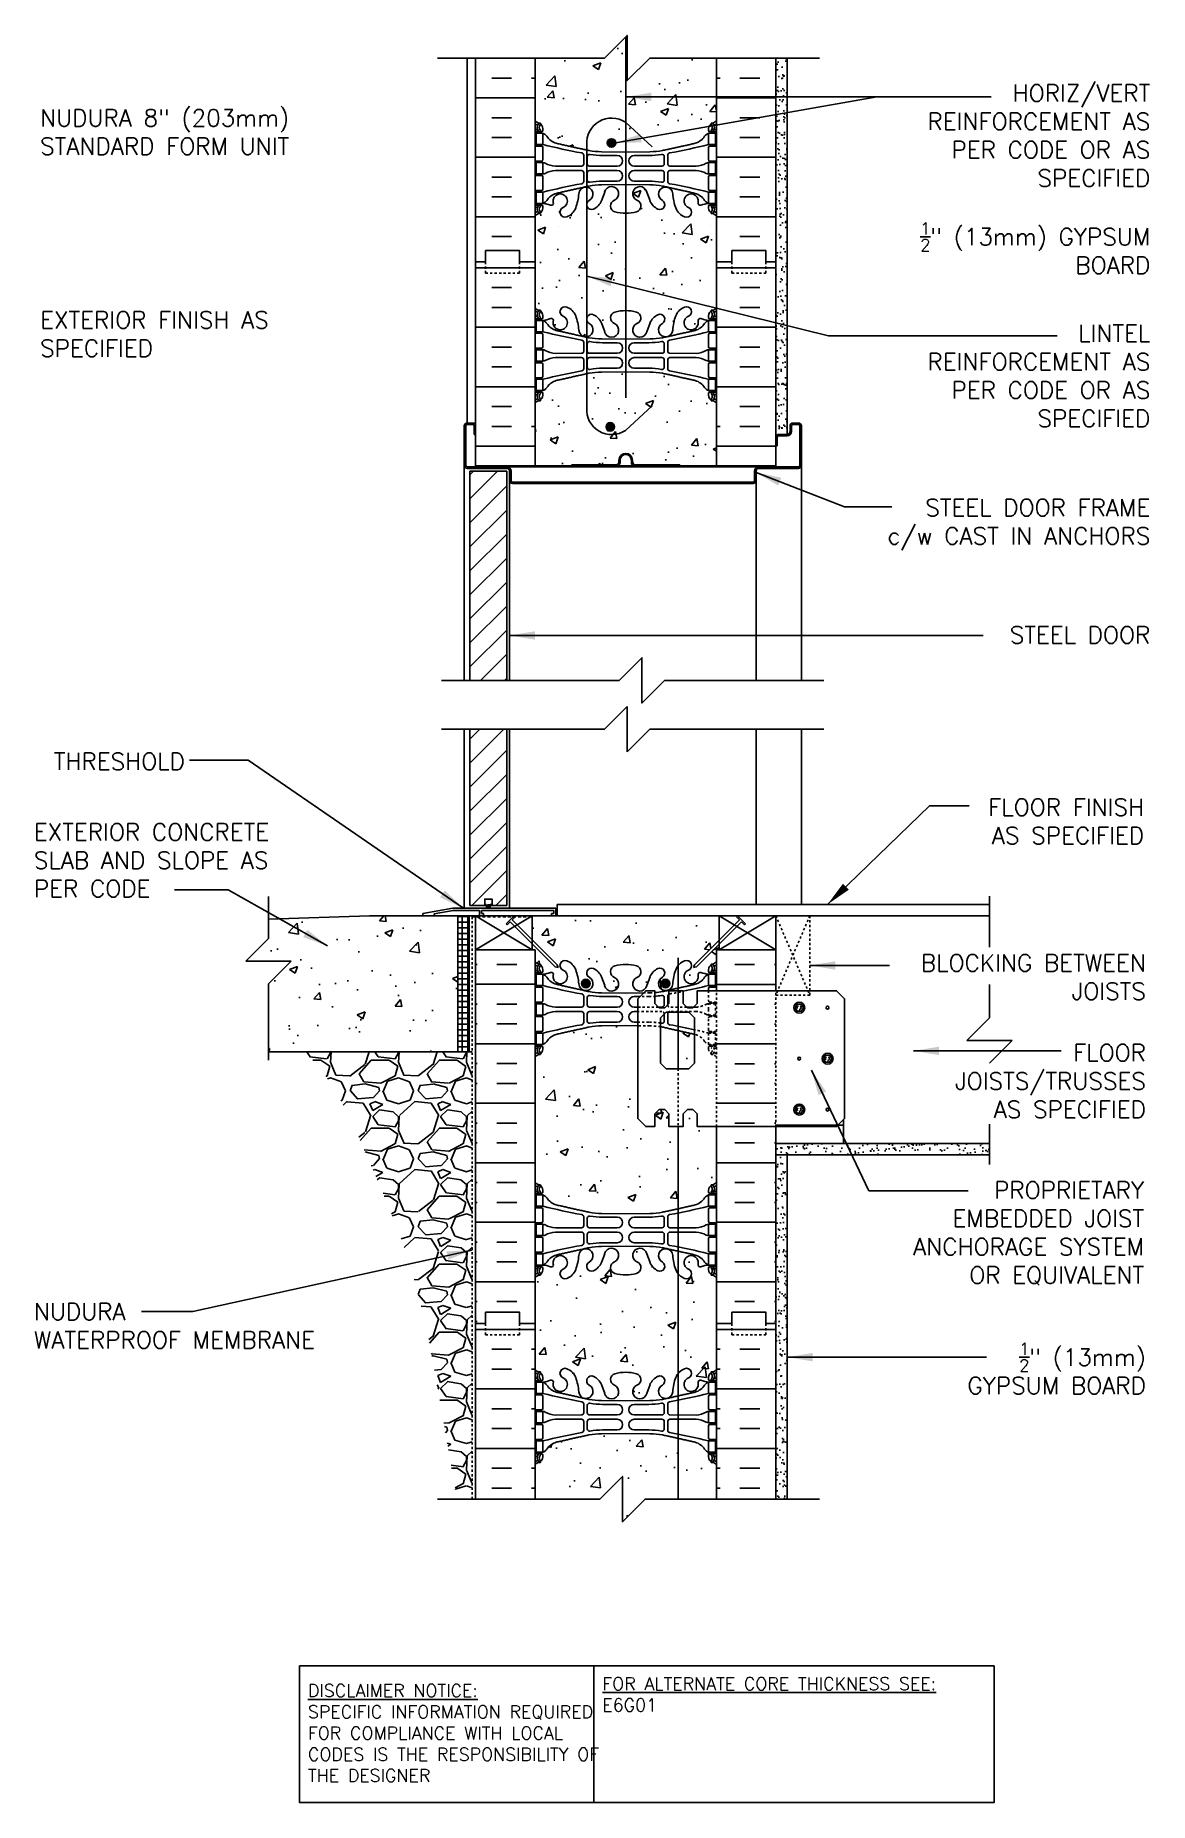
# Model space of a CAD drawing. Header units: inches. Extents: x -46.4 to 2.8, y 130.3 to 208.3.
import ezdxf
from ezdxf.enums import TextEntityAlignment as Align

# ---------------------------------------------------------------- set-up
doc = ezdxf.new("R2010")
doc.units = ezdxf.units.IN
doc.header["$LTSCALE"] = 0.5
doc.header["$MEASUREMENT"] = 0
doc.linetypes.add('DASHED2', pattern=[0.375, 0.25, -0.125])
doc.linetypes.add('HIDDEN2', pattern=[0.1875, 0.125, -0.0625])
for name, color, linetype in [('HATCH', 12, 'Continuous'), ('Hidden2', 12, 'HIDDEN2'), ('LINE18', 9, 'Continuous'), ('line25', 2, 'Continuous'), ('LINE3', 3, 'Continuous'), ('LINE50', 5, 'Continuous'), ('LINE65', 3, 'Continuous'), ('LINE9', 9, 'Continuous'), ('TEXT', 4, 'Continuous'), ('Web_Edge', 9, 'Continuous')]:
    doc.layers.add(name, color=color, linetype=linetype)
doc.styles.add('DIM', font='romans.shx', dxfattribs={"width": 0.7})
doc.styles.add('ROMANS', font='romans.shx', dxfattribs={"height": 0.75})
doc.styles.get("Standard").update_dxf_attribs({"font": 'romans.shx', "height": 0.75})
doc.dimstyles.new('ext_12', dxfattribs={"dimscale": 12, "dimtxt": 0.09375, "dimasz": 0.09375, "dimexe": 0.09375, "dimexo": 0.0625, "dimgap": 0.0625, "dimtad": 1, "dimdec": 1, "dimzin": 3, "dimdsep": 46, "dimlunit": 4, "dimtxsty": 'DIM', "dimcen": 0.09, "dimdle": 0.09375, "dimclrt": 4, "dimadec": 0, "dimazin": 0, "dimtfac": 1, "dimtdec": 1, "dimtmove": 2, "dimatfit": 3, "dimfxl": 1, "dimfrac": 2, "dimtolj": 1, "dimtzin": 0, "dimarcsym": 0})
pattern_1 = [(37.5, (-146.2591, 11.6851), (-0.01574834, 0.48170594), [0, -0.38, 0, -0.425, 0, -0.40625]), (7.5, (-146.2591, 11.6851), (0.4424442, 0.7055365), [0, -0.205, 0, -0.3425, 0, -0.13125]), (327.5, (-146.5666, 11.6851), (0.7785355, 0.0014148), [0, -0.125, 0, -0.45, 0, -0.5875]), (317.5, (-146.5666, 11.6851), (0.7515317, 0.2194189), [0, -0.0625, 0, -0.295, 0, -0.3375])]

msp = doc.modelspace()

# ---------------------------------------------------------------- texts
at = {"layer": 'TEXT', "style": 'ROMANS'}
msp.add_text('THRESHOLD ', height=0.75, dxfattribs=at).set_placement((-39.287, 176.285), align=Align.MIDDLE_RIGHT)
at = {"layer": 'TEXT', "char_height": 0.75, "style": 'ROMANS'}
for s, insert, width, attachment_point in [('HORIZ/VERT REINFORCEMENT AS PER CODE OR AS SPECIFIED', (2.805, 206.154), 12.40385, 3), ('NUDURA 8" (203mm) STANDARD FORM UNIT', (-46.19, 204.06), 16.08776, 4), ('\\A1;{\\H0.7x;\\S1/2;}" (13mm) GYPSUM BOARD', (2.805, 200.07), 12.40385, 3), ('EXTERIOR FINISH AS SPECIFIED', (-46.19, 195.142), 12.54928, 4), ('LINTEL REINFORCEMENT AS PER CODE OR AS SPECIFIED', (2.805, 195.548), 12.20083, 3), ('STEEL DOOR FRAME\\Pc/w CAST IN ANCHORS', (2.805, 187.861), 12.20083, 3), ('STEEL DOOR ', (2.805, 182.244), 12.20083, 3), ('FLOOR FINISH AS SPECIFIED', (2.53, 174.638), 8.92326, 3), ('EXTERIOR CONCRETE SLAB AND SLOPE AS PER CODE', (-46.466, 171.918), 13.36658, 4), ('BLOCKING BETWEEN JOISTS', (2.609, 166.762), 11.52812, 6), ('FLOOR JOISTS/TRUSSES AS SPECIFIED', (2.609, 162.175), 9.12398, 6), ('PROPRIETARY EMBEDDED JOIST ANCHORAGE SYSTEM OR EQUIVALENT', (2.53, 157.736), 11.66204, 3), ('NUDURA  \\PWATERPROOF MEMBRANE', (-46.466, 151.374), 14.43067, 4), ('\\A1;{\\H0.7x;\\S1/2;}" (13mm) GYPSUM BOARD', (2.609, 149.487), 9.12398, 6)]:
    msp.add_mtext(s, dxfattribs=dict(at, insert=insert, width=width, attachment_point=attachment_point))
at = {"layer": 'TEXT', "char_height": 0.5625, "attachment_point": 4}
for s, insert, width in [('{\\LFOR ALTERNATE CORE THICKNESS SEE:\\P}E6G01', (-21.379, 135.105), 23.33295), ('{\\LDISCLAIMER NOTICE:}\\PSPECIFIC INFORMATION REQUIRED FOR COMPLIANCE WITH LOCAL CODES IS THE RESPONSIBILITY OF THE DESIGNER', (-34.371, 133.397), 14.00235)]:
    msp.add_mtext(s, dxfattribs=dict(at, insert=insert, width=width))

# ---------------------------------------------------------------- hatches: boundary and pattern name
at = {"layer": 'HATCH'}
h = msp.add_hatch(dxfattribs=at)
h.set_pattern_fill('AR-CONC', color=256, scale=0.5)
edge = h.paths.add_edge_path()
edge.add_line((-16.348, 207.33), (-19.285, 207.33))
edge.add_line((-19.285, 207.33), (-20.285, 206.33))
edge.add_line((-20.285, 206.33), (-20.285, 208.33))
edge.add_line((-20.285, 208.33), (-21.285, 207.33))
edge.add_line((-21.285, 207.33), (-24.348, 207.33))
edge.add_line((-24.348, 207.33), (-24.348, 204.557))
edge.add_arc((-24.002, 204.918), 0.5, 226.21089, 246.42182)
edge.add_line((-24.202, 204.46), (-24.112, 204.46))
edge.add_line((-24.112, 204.46), (-24.112, 204.418))
edge.add_arc((-24.252, 204.211), 0.25, 0, 55.9442, ccw=False)
edge.add_line((-24.002, 204.211), (-24.002, 204.143))
edge.add_arc((-24.064, 204.143), 0.0625, -90, 0, ccw=False)
edge.add_line((-24.064, 204.081), (-24.112, 204.081))
edge.add_line((-24.112, 204.081), (-24.112, 204.011))
edge.add_line((-24.112, 204.011), (-24.007, 204.011))
edge.add_arc((-24.129, 203.668), 0.364, 34.97751, 70.33874, ccw=False)
edge.add_arc((-23.206, 204.279), 0.743, 212.79192, 253.81071)
edge.add_spline(control_points=[(-23.413, 203.565), (-21.976, 203.245)], knot_values=[0, 0, 1, 1], degree=1, periodic=0)
edge.add_arc((-21.419, 206.177), 2.984, 259.25462, 270.09947)
edge.add_line((-21.414, 203.193), (-20.348, 203.177))
edge.add_line((-20.348, 203.177), (-19.281, 203.193))
edge.add_arc((-19.276, 206.177), 2.984, 269.90053, 280.74538)
edge.add_spline(control_points=[(-18.72, 203.245), (-17.282, 203.565)], knot_values=[0, 0, 1, 1], degree=1, periodic=0)
edge.add_arc((-17.489, 204.279), 0.743, 286.18929, 327.20808)
edge.add_arc((-16.566, 203.668), 0.364, 109.66126, 145.02249, ccw=False)
edge.add_line((-16.689, 204.011), (-16.584, 204.011))
edge.add_line((-16.584, 204.011), (-16.584, 204.081))
edge.add_line((-16.584, 204.081), (-16.631, 204.081))
edge.add_arc((-16.631, 204.143), 0.0625, 180, 270, ccw=False)
edge.add_line((-16.694, 204.143), (-16.694, 204.211))
edge.add_arc((-16.444, 204.211), 0.25, 124.0558, 180, ccw=False)
edge.add_line((-16.584, 204.418), (-16.584, 204.46))
edge.add_line((-16.584, 204.46), (-16.494, 204.46))
edge.add_arc((-16.694, 204.918), 0.5, 293.57818, 313.78911)
edge.add_line((-16.348, 204.557), (-16.348, 207.33))
h.paths.add_polyline_path([(-16.348, 200.365, 0.088416), (-16.494, 200.462), (-16.584, 200.462), (-16.584, 200.504, -0.249069), (-16.694, 200.711), (-16.694, 200.778, -0.414214), (-16.631, 200.841), (-16.584, 200.841), (-16.584, 200.911), (-16.689, 200.911, 0.087457), (-17.026, 200.832, -0.638777), (-17.151, 200.956, 2.087231), (-17.585, 200.731, -1), (-17.748, 200.322, -0.21345), (-18.14, 200.711, -0.068226), (-18.276, 201.339, 1.753171), (-18.727, 201.043, -0.940793), (-18.93, 200.659, -0.173075), (-19.276, 201.026), (-19.419, 201.413, 1.612474), (-19.85, 201.053, -0.734872), (-19.874, 200.542, -0.068475), (-20.348, 200.48, -0.068475), (-20.822, 200.542, -0.734872), (-20.845, 201.053, 1.612474), (-21.276, 201.413), (-21.419, 201.026, -0.173075), (-21.765, 200.659, -0.940793), (-21.969, 201.043, 1.753171), (-22.419, 201.339, -0.068226), (-22.555, 200.711, -0.21345), (-22.947, 200.322, -1), (-23.111, 200.731, 2.087231), (-23.545, 200.956, -0.638777), (-23.67, 200.832, 0.087457), (-24.007, 200.911), (-24.112, 200.911), (-24.112, 200.841), (-24.064, 200.841, -0.414214), (-24.002, 200.778), (-24.002, 200.711, -0.249069), (-24.112, 200.504), (-24.112, 200.462), (-24.202, 200.462, 0.088416), (-24.348, 200.365), (-24.348, 198.33), (-24.348, 196.296, 0.088416), (-24.202, 196.199), (-24.112, 196.199), (-24.112, 196.157, -0.249069), (-24.002, 195.95), (-24.002, 195.882, -0.414214), (-24.064, 195.82), (-24.112, 195.82), (-24.112, 195.75), (-24.007, 195.75, 0.087457), (-23.67, 195.828, -0.638777), (-23.545, 195.705, 2.087231), (-23.111, 195.93, -1), (-22.947, 196.338, -0.21345), (-22.555, 195.949, -0.068226), (-22.419, 195.321, 1.753171), (-21.969, 195.618, -0.940793), (-21.765, 196.001, -0.173075), (-21.419, 195.634), (-21.276, 195.248, 1.612474), (-20.845, 195.607, -0.734872), (-20.822, 196.118, -0.068475), (-20.348, 196.18, -0.068475), (-19.874, 196.118, -0.734872), (-19.85, 195.607, 1.612474), (-19.419, 195.248), (-19.276, 195.634, -0.173075), (-18.93, 196.001, -0.940793), (-18.727, 195.618, 1.753171), (-18.276, 195.321, -0.068226), (-18.14, 195.949, -0.21345), (-17.748, 196.338, -1), (-17.585, 195.93, 2.087231), (-17.151, 195.705, -0.638777), (-17.026, 195.828, 0.087457), (-16.689, 195.75), (-16.584, 195.75), (-16.584, 195.82), (-16.631, 195.82, -0.414214), (-16.694, 195.882), (-16.694, 195.95, -0.249069), (-16.584, 196.157), (-16.584, 196.199), (-16.494, 196.199, 0.088416), (-16.348, 196.296), (-16.348, 198.33)])
edge = h.paths.add_edge_path()
edge.add_arc((-16.694, 191.743), 0.5, 46.21089, 66.42182)
edge.add_line((-16.494, 192.201), (-16.584, 192.201))
edge.add_line((-16.584, 192.201), (-16.584, 192.243))
edge.add_arc((-16.444, 192.45), 0.25, 180, 235.9442, ccw=False)
edge.add_line((-16.694, 192.45), (-16.694, 192.517))
edge.add_arc((-16.631, 192.517), 0.0625, 90, 180, ccw=False)
edge.add_line((-16.631, 192.58), (-16.584, 192.58))
edge.add_line((-16.584, 192.58), (-16.584, 192.65))
edge.add_line((-16.584, 192.65), (-16.689, 192.65))
edge.add_arc((-16.566, 192.992), 0.364, 214.97751, 250.33874, ccw=False)
edge.add_arc((-17.489, 192.381), 0.743, 32.79192, 73.81071)
edge.add_spline(control_points=[(-17.282, 193.095), (-18.72, 193.416)], knot_values=[0, 0, 1, 1], degree=1, periodic=0)
edge.add_arc((-19.276, 190.484), 2.984, 79.25462, 90.09947)
edge.add_line((-19.281, 193.468), (-20.348, 193.484))
edge.add_line((-20.348, 193.484), (-21.414, 193.468))
edge.add_arc((-21.419, 190.484), 2.984, 89.90053, 100.74538)
edge.add_spline(control_points=[(-21.976, 193.416), (-23.413, 193.095)], knot_values=[0, 0, 1, 1], degree=1, periodic=0)
edge.add_arc((-23.206, 192.381), 0.743, 106.18929, 147.20808)
edge.add_arc((-24.129, 192.992), 0.364, 289.66126, 325.02249, ccw=False)
edge.add_line((-24.007, 192.65), (-24.112, 192.65))
edge.add_line((-24.112, 192.65), (-24.112, 192.58))
edge.add_line((-24.112, 192.58), (-24.064, 192.58))
edge.add_arc((-24.064, 192.517), 0.0625, 0, 90, ccw=False)
edge.add_line((-24.002, 192.517), (-24.002, 192.45))
edge.add_arc((-24.252, 192.45), 0.25, 304.0558, 360, ccw=False)
edge.add_line((-24.112, 192.243), (-24.112, 192.201))
edge.add_line((-24.112, 192.201), (-24.202, 192.201))
edge.add_arc((-24.002, 191.743), 0.5, 113.57818, 133.78911)
edge.add_line((-24.348, 192.103), (-24.348, 189.33))
edge.add_line((-24.348, 189.33), (-22.723, 189.33))
edge.add_line((-22.723, 189.33), (-22.723, 189.38))
edge.add_line((-22.723, 189.38), (-20.773, 189.38))
edge.add_arc((-20.773, 189.505), 0.125, 270, 360)
edge.add_line((-20.648, 189.505), (-20.648, 189.58))
edge.add_arc((-20.348, 189.58), 0.3, 0, 180, ccw=False)
edge.add_line((-20.048, 189.58), (-20.048, 189.505))
edge.add_arc((-19.923, 189.505), 0.125, 180, 270)
edge.add_line((-19.923, 189.38), (-17.973, 189.38))
edge.add_line((-17.973, 189.38), (-17.973, 189.33))
edge.add_line((-17.973, 189.33), (-16.348, 189.33))
edge.add_line((-16.348, 189.33), (-16.348, 192.103))
h.paths.add_polyline_path([(-16.223, 169.471), (-24.473, 169.471), (-24.473, 168.405), (-23.377, 167.309), (-23.336, 167.18), (-23.465, 167.22), (-24.473, 168.228), (-24.473, 167.971), (-24.348, 167.971), (-24.348, 167.436, 0.088416), (-24.202, 167.339), (-24.112, 167.339), (-24.112, 167.297, -0.249069), (-24.002, 167.09), (-24.002, 167.023, -0.414214), (-24.064, 166.96), (-24.112, 166.96), (-24.112, 166.89), (-24.007, 166.89, 0.087457), (-23.67, 166.969, -0.638777), (-23.545, 166.846, 2.087231), (-23.111, 167.07, -1), (-22.947, 167.479, -0.21345), (-22.555, 167.09, -0.068226), (-22.419, 166.462, 1.753171), (-21.969, 166.758, -0.940793), (-21.765, 167.142, -0.173075), (-21.419, 166.775), (-21.276, 166.388, 1.612474), (-20.845, 166.748, -0.734872), (-20.822, 167.259, -0.068475), (-20.348, 167.321, -0.068475), (-19.874, 167.259, -0.734872), (-19.85, 166.748, 1.612474), (-19.419, 166.388), (-19.276, 166.775, -0.173075), (-18.93, 167.142, -0.940793), (-18.727, 166.758, 1.753171), (-18.276, 166.462, -0.068226), (-18.14, 167.09, -0.21345), (-17.748, 167.479, -1), (-17.585, 167.07, 2.087231), (-17.151, 166.846, -0.638777), (-17.026, 166.969, 0.087457), (-16.689, 166.89), (-16.584, 166.89), (-16.584, 166.96), (-16.631, 166.96, -0.414214), (-16.694, 167.023), (-16.694, 167.09, -0.249069), (-16.584, 167.297), (-16.584, 167.339), (-16.494, 167.339, 0.088416), (-16.348, 167.436), (-16.348, 167.971), (-16.223, 167.971), (-16.223, 168.228), (-17.23, 167.22), (-17.359, 167.18), (-17.319, 167.309), (-16.223, 168.405)])
edge = h.paths.add_edge_path()
edge.add_line((-19.817, 164.616), (-20.348, 164.624))
edge.add_line((-20.348, 164.624), (-21.414, 164.608))
edge.add_arc((-21.419, 161.625), 2.984, 89.90053, 100.74538)
edge.add_spline(control_points=[(-21.976, 164.556), (-23.413, 164.236)], knot_values=[0, 0, 1, 1], degree=1, periodic=0)
edge.add_arc((-23.206, 163.522), 0.743, 106.18929, 147.20808)
edge.add_arc((-24.129, 164.133), 0.364, 289.66126, 325.02249, ccw=False)
edge.add_line((-24.007, 163.79), (-24.112, 163.79))
edge.add_line((-24.112, 163.79), (-24.112, 163.72))
edge.add_line((-24.112, 163.72), (-24.064, 163.72))
edge.add_arc((-24.064, 163.658), 0.0625, 0, 90, ccw=False)
edge.add_line((-24.002, 163.658), (-24.002, 163.59))
edge.add_arc((-24.252, 163.59), 0.25, 304.0558, 360, ccw=False)
edge.add_line((-24.112, 163.383), (-24.112, 163.341))
edge.add_line((-24.112, 163.341), (-24.202, 163.341))
edge.add_arc((-24.002, 162.883), 0.5, 113.57818, 133.78911)
edge.add_line((-24.348, 163.244), (-24.348, 157.698))
edge.add_arc((-24.002, 158.059), 0.5, 226.21089, 246.42182)
edge.add_line((-24.202, 157.6), (-24.112, 157.6))
edge.add_line((-24.112, 157.6), (-24.112, 157.559))
edge.add_arc((-24.252, 157.351), 0.25, 0, 55.9442, ccw=False)
edge.add_line((-24.002, 157.351), (-24.002, 157.284))
edge.add_arc((-24.064, 157.284), 0.0625, -90, 0, ccw=False)
edge.add_line((-24.064, 157.221), (-24.112, 157.221))
edge.add_line((-24.112, 157.221), (-24.112, 157.151))
edge.add_line((-24.112, 157.151), (-24.007, 157.151))
edge.add_arc((-24.129, 156.809), 0.364, 34.97751, 70.33874, ccw=False)
edge.add_arc((-23.206, 157.42), 0.743, 212.79192, 253.81071)
edge.add_spline(control_points=[(-23.413, 156.706), (-21.976, 156.386)], knot_values=[0, 0, 1, 1], degree=1, periodic=0)
edge.add_arc((-21.419, 159.317), 2.984, 259.25462, 270.09947)
edge.add_line((-21.414, 156.333), (-20.348, 156.318))
edge.add_line((-20.348, 156.318), (-19.281, 156.333))
edge.add_arc((-19.276, 159.317), 2.984, 269.90053, 280.74538)
edge.add_spline(control_points=[(-18.72, 156.386), (-17.282, 156.706)], knot_values=[0, 0, 1, 1], degree=1, periodic=0)
edge.add_arc((-17.489, 157.42), 0.743, 286.18929, 327.20808)
edge.add_arc((-16.566, 156.809), 0.364, 109.66126, 145.02249, ccw=False)
edge.add_line((-16.689, 157.151), (-16.584, 157.151))
edge.add_line((-16.584, 157.151), (-16.584, 157.221))
edge.add_line((-16.584, 157.221), (-16.631, 157.221))
edge.add_arc((-16.631, 157.284), 0.0625, 180, 270, ccw=False)
edge.add_line((-16.694, 157.284), (-16.694, 157.351))
edge.add_arc((-16.444, 157.351), 0.25, 124.0558, 180, ccw=False)
edge.add_line((-16.584, 157.559), (-16.584, 157.6))
edge.add_line((-16.584, 157.6), (-16.494, 157.6))
edge.add_arc((-16.694, 158.059), 0.5, 293.57818, 313.78911)
edge.add_line((-16.348, 157.698), (-16.348, 160.164))
edge.add_line((-16.348, 160.164), (-17.192, 160.164))
edge.add_line((-17.192, 160.164), (-17.192, 160.726))
edge.add_line((-17.192, 160.726), (-17.379, 160.914))
edge.add_line((-17.379, 160.914), (-17.629, 160.914))
edge.add_line((-17.629, 160.914), (-17.817, 160.726))
edge.add_line((-17.817, 160.726), (-17.817, 160.164))
edge.add_line((-17.817, 160.164), (-18.442, 160.164))
edge.add_line((-18.442, 160.164), (-18.442, 160.726))
edge.add_line((-18.442, 160.726), (-18.629, 160.914))
edge.add_line((-18.629, 160.914), (-18.879, 160.914))
edge.add_line((-18.879, 160.914), (-19.067, 160.726))
edge.add_line((-19.067, 160.726), (-19.067, 160.164))
edge.add_line((-19.067, 160.164), (-19.463, 160.164))
edge.add_line((-19.463, 160.164), (-19.817, 160.517))
edge.add_line((-19.817, 160.517), (-19.817, 164.616))
edge = h.paths.add_edge_path(flags=17)
edge.add_spline(control_points=[(-17.308, 164.241), (-18.72, 164.556)], knot_values=[0.01781, 0.01781, 1, 1], degree=1, periodic=0)
edge.add_arc((-19.276, 161.625), 2.984, 79.25462, 80.97247)
edge.add_line((-18.808, 164.572), (-18.808, 162.971))
edge.add_line((-18.808, 162.971), (-18.558, 162.721))
edge.add_line((-18.558, 162.721), (-17.558, 162.721))
edge.add_line((-17.558, 162.721), (-17.308, 162.971))
edge.add_line((-17.308, 162.971), (-17.308, 164.241))
h.paths.add_polyline_path([(-16.348, 153.505, 0.088416), (-16.494, 153.603), (-16.584, 153.603), (-16.584, 153.644, -0.249069), (-16.694, 153.851), (-16.694, 153.919, -0.414214), (-16.631, 153.981), (-16.584, 153.981), (-16.584, 154.051), (-16.689, 154.051, 0.085348), (-17.018, 153.976, -0.669601), (-17.151, 154.096, 2.087231), (-17.585, 153.871, -1), (-17.748, 153.463, -0.21345), (-18.14, 153.852, -0.068226), (-18.276, 154.48, 1.753171), (-18.727, 154.183, -0.940793), (-18.93, 153.8, -0.173075), (-19.276, 154.167), (-19.419, 154.554, 1.612474), (-19.85, 154.194, -0.734872), (-19.874, 153.683, -0.068475), (-20.348, 153.621, -0.068475), (-20.822, 153.683, -0.734872), (-20.845, 154.194, 1.612474), (-21.276, 154.554), (-21.419, 154.167, -0.173075), (-21.765, 153.8, -0.940793), (-21.969, 154.183, 1.753171), (-22.419, 154.48, -0.068226), (-22.555, 153.852, -0.21345), (-22.947, 153.463, -1), (-23.111, 153.871, 2.087231), (-23.545, 154.096, -0.669601), (-23.677, 153.976, 0.085348), (-24.007, 154.051), (-24.112, 154.051), (-24.112, 153.981), (-24.064, 153.981, -0.414214), (-24.002, 153.919), (-24.002, 153.851, -0.249069), (-24.112, 153.644), (-24.112, 153.603), (-24.202, 153.603, 0.088416), (-24.348, 153.505), (-24.348, 151.471), (-24.348, 149.436, 0.088416), (-24.202, 149.339), (-24.112, 149.339), (-24.112, 149.297, -0.249069), (-24.002, 149.09), (-24.002, 149.023, -0.414214), (-24.064, 148.96), (-24.112, 148.96), (-24.112, 148.89), (-24.007, 148.89, 0.085348), (-23.677, 148.966, -0.669601), (-23.545, 148.846, 2.087231), (-23.111, 149.07, -1), (-22.947, 149.479, -0.21345), (-22.555, 149.09, -0.068226), (-22.419, 148.462, 1.753171), (-21.969, 148.758, -0.940793), (-21.765, 149.142, -0.173075), (-21.419, 148.775), (-21.276, 148.388, 1.612474), (-20.845, 148.748, -0.734872), (-20.822, 149.259, -0.068475), (-20.348, 149.321, -0.068475), (-19.874, 149.259, -0.734872), (-19.85, 148.748, 1.612474), (-19.419, 148.388), (-19.276, 148.775, -0.173075), (-18.93, 149.142, -0.940793), (-18.727, 148.758, 1.753171), (-18.276, 148.462, -0.068226), (-18.14, 149.09, -0.21345), (-17.748, 149.479, -1), (-17.585, 149.07, 2.087231), (-17.151, 148.846, -0.669601), (-17.018, 148.966, 0.085348), (-16.689, 148.89), (-16.584, 148.89), (-16.584, 148.96), (-16.631, 148.96, -0.414214), (-16.694, 149.023), (-16.694, 149.09, -0.249069), (-16.584, 149.297), (-16.584, 149.339), (-16.494, 149.339, 0.088416), (-16.348, 149.436), (-16.348, 151.471)])
h = msp.add_hatch(dxfattribs=at)
h.set_pattern_fill('AR-SAND', color=256, scale=0.25, style=0)
h.set_pattern_definition(pattern_1)
h.paths.add_polyline_path([(-13.223, 207.33), (-13.723, 207.33), (-13.723, 203.585), (-13.223, 203.585)])
h = msp.add_hatch(dxfattribs=at)
h.set_pattern_fill('AR-SAND', color=256, scale=0.25, style=0)
h.set_pattern_definition(pattern_1)
h.paths.add_polyline_path([(-13.223, 203.585), (-13.723, 203.585), (-13.723, 202.692), (-13.223, 202.975)])
h = msp.add_hatch(dxfattribs=at)
h.set_pattern_fill('AR-SAND', color=256, scale=0.25, style=0)
h.set_pattern_definition(pattern_1)
h.paths.add_polyline_path([(-13.223, 202.975), (-13.723, 202.692), (-13.723, 198.33), (-13.723, 190.593, -0.414214), (-13.598, 190.718), (-13.223, 190.718)])
h = msp.add_hatch(dxfattribs=at)
h.set_pattern_fill('ANSI31', color=256, scale=6, style=0)
h.set_pattern_definition([(45, (-148.2591, 11.6851), (-0.53033, 0.53033), [])])
h.paths.add_polyline_path([(-25.598, 189.093), (-27.223, 189.093), (-27.223, 179.855), (-25.598, 179.855)])
h = msp.add_hatch(dxfattribs=at)
h.set_pattern_fill('ANSI31', color=256, scale=6, style=0)
h.set_pattern_definition([(45, (-148.2591, 11.6851), (-0.53033, 0.53033), [])])
h.paths.add_polyline_path([(-27.223, 169.926), (-25.598, 169.926), (-25.598, 177.71), (-27.223, 177.71)])
h = msp.add_hatch(dxfattribs=at)
h.set_pattern_fill('AR-CONC', color=256, scale=0.5)
h.paths.add_polyline_path([(-27.754, 169.471), (-29.473, 169.471), (-31.66, 169.471), (-36.118, 169.324), (-36.118, 168.471), (-37.118, 167.471), (-35.118, 167.471), (-36.118, 166.471), (-36.118, 163.471), (-27.754, 163.471)])
h = msp.add_hatch(dxfattribs=at)
h.set_pattern_fill('NET', color=256, scale=2, style=0)
h.set_pattern_definition([(0, (-148.81625, 11.6851), (0, 0.25), []), (90, (-148.81625, 11.6851), (-0.25, 2e-17), [])])
h.paths.add_polyline_path([(-27.254, 166.176), (-27.754, 166.31), (-27.754, 163.471), (-27.254, 163.471)])
h.paths.add_polyline_path([(-27.254, 168.372), (-27.754, 168.461), (-27.754, 166.31), (-27.254, 166.176)])
h.paths.add_polyline_path([(-27.254, 169.471), (-27.754, 169.471), (-27.754, 168.461), (-27.254, 168.372)])
h = msp.add_hatch(dxfattribs=at)
h.set_pattern_fill('INSUL', color=256, scale=7, style=0)
h.set_pattern_definition([(0, (-148.535, 11.5672), (0, 2.625), []), (0, (-148.535, 12.4422), (0, 2.625), [0.875, -0.875]), (0, (-148.535, 13.3172), (0, 2.625), [0.875, -0.875])])
edge = h.paths.add_edge_path()
edge.add_line((-24.348, 167.971), (-26.973, 167.971))
edge.add_line((-26.973, 167.971), (-26.973, 155.384))
edge.add_arc((-28.144, 155.365), 1.171, -0.94221, 0.94221, ccw=False)
edge.add_line((-26.973, 155.346), (-26.973, 151.471))
edge.add_line((-26.973, 151.471), (-26.535, 151.471))
edge.add_line((-26.535, 151.471), (-26.535, 151.971))
edge.add_line((-26.535, 151.971), (-25.035, 151.971))
edge.add_line((-25.035, 151.971), (-25.035, 151.471))
edge.add_line((-25.035, 151.471), (-24.348, 151.471))
edge.add_line((-24.348, 151.471), (-24.348, 154.721))
edge.add_line((-24.348, 154.721), (-24.348, 167.971))
h = msp.add_hatch(dxfattribs=at)
h.set_pattern_fill('GRAVEL', color=256, scale=3, style=0)
h.set_pattern_definition([(228.0128, (-34.2343, 146.72575), (-23.9999947, -27.000004), [0.40361, -39.95726]), (184.9697, (-34.50429, 146.42575), (36.0000032, 2.9999739), [0.6926, -68.56777]), (132.5104, (-35.1943, 146.36575), (29.9999722, -33.000026), [0.48836, -48.3481]), (267.2737, (-36.36429, 145.61575), (2.9999881, 60.0000009), [0.63071, -62.44067]), (292.8337, (-36.3943, 144.98575), (-15.0000297, 35.9999892), [0.61847, -61.22812]), (357.2737, (-36.15429, 144.41575), (-60.0000009, 2.9999881), [0.63071, -62.44067]), (37.6942, (-35.52429, 144.38575), (-39.00002204, -29.9999712), [0.83409, -82.57455]), (72.2553, (-34.86429, 144.89575), (21.0000323, 65.9999887), [0.78746, -77.95896]), (121.4296, (-34.62429, 145.64575), (-24.0000247, 38.9999851), [0.63285, -62.65222]), (175.2364, (-34.9543, 146.18575), (33.000003, -2.9999746), [0.7225, -35.40229]), (222.3974, (-35.67429, 146.24575), (-36.00002205, -32.99997625), [0.934344, -92.500125]), (138.8141, (-33.3943, 145.58575), (-21.000009, 17.999992), [0.3189, -31.57153]), (171.4692, (-33.6343, 145.79575), (38.9999949, -6.0000237), [0.60671, -60.06453]), (225, (-34.2343, 145.8857), (-3e-16, -3), [0.42426, -3.81838]), (203.1986, (-34.4443, 146.24575), (14.999999, 6.000004), [0.22847, -22.61885]), (291.8014, (-34.6543, 146.15575), (-3, 9), [0.3231, -15.83239]), (30.9638, (-34.5343, 145.85575), (8.999994, 6.000007), [0.52479, -16.96807]), (161.565, (-34.0843, 146.1257), (6, -2.999995), [0.37947, -9.10736]), (16.3895, (-36.3943, 146.15575), (30.0000066, 8.9999781), [0.5316, -52.62853]), (70.3462, (-35.8843, 146.30575), (-11.9999857, -33.0000064), [0.44598, -44.15222]), (293.1986, (-34.0843, 146.72575), (-6.000004, 14.999999), [0.45694, -22.39037]), (343.6105, (-33.9043, 146.30575), (-30.0000066, 8.9999781), [0.5316, -52.62853]), (339.444, (-36.3943, 144.29575), (-15.0000055, 5.999988), [0.51264, -25.11937]), (294.7751, (-35.9143, 144.11575), (-14.9999766, 33.0000103), [0.42953, -42.52393]), (66.8014, (-34.0543, 143.72575), (6.000004, 14.999999), [0.45694, -22.39037]), (17.354, (-33.8743, 144.14575), (-39.000006, -11.9999835), [0.50289, -49.78627]), (69.444, (-35.5243, 143.72575), (-5.999988, -15.0000055), [0.25632, -25.3757]), (101.31, (-34.2343, 143.72575), (-2.999993, 12.000002), [0.15297, -15.14409]), (165.9638, (-34.2643, 143.87575), (9.000002, -2.999994), [0.61847, -11.75085]), (186.009, (-34.8643, 144.02575), (29.9999993, 2.999998), [0.57315, -56.74177]), (303.69, (-34.5343, 145.58575), (-3.000004, 6), [0.43267, -10.384]), (353.1572, (-34.29429, 145.22575), (50.9999981, -6.000024), [0.75538, -74.78269]), (60.9454, (-33.5443, 145.13575), (-12, -21.000001), [0.30887, -30.57802]), (90, (-33.3943, 145.4057), (-3, 3), [0.18, -2.82]), (120.2564, (-34.9243, 144.11575), (11.9999847, -21.0000074), [0.41677, -41.26056]), (48.0128, (-35.1343, 144.47575), (23.9999947, 27.000004), [0.80722, -39.55366]), (0, (-34.5943, 145.0757), (3, 3), [0.78, -2.22]), (325.3048, (-33.8143, 145.07575), (-29.9999828, 21.0000258), [0.47434, -46.95982]), (254.0546, (-33.4243, 144.80575), (-3, -12), [0.4368, -21.40352]), (207.646, (-33.54429, 144.38575), (-56.9999874, -30.0000231), [0.711195, -70.40842]), (175.4261, (-34.17429, 144.05575), (-39.0000017, 2.9999844), [0.7524, -74.48722])])
h.paths.add_polyline_path([(-31.372, 163.471), (-34.528, 163.471), (-34.526, 163.468), (-34.46, 163.407), (-34.396, 163.345), (-34.333, 163.281), (-34.271, 163.217), (-34.209, 163.152), (-34.148, 163.086), (-34.089, 163.019), (-34.03, 162.951), (-33.971, 162.883), (-33.914, 162.813), (-33.857, 162.743), (-33.802, 162.673), (-33.746, 162.601), (-33.692, 162.529), (-33.638, 162.456), (-33.586, 162.382), (-33.533, 162.308), (-33.482, 162.233), (-33.431, 162.158), (-33.381, 162.081), (-33.331, 162.005), (-33.282, 161.927), (-33.233, 161.85), (-33.186, 161.771), (-33.138, 161.692), (-33.092, 161.613), (-33.045, 161.533), (-33, 161.453), (-32.955, 161.372), (-32.91, 161.291), (-32.866, 161.209), (-32.822, 161.127), (-32.779, 161.045), (-32.736, 160.962), (-32.693, 160.879), (-32.651, 160.796), (-32.609, 160.712), (-32.568, 160.628), (-32.527, 160.544), (-32.486, 160.46), (-32.446, 160.375), (-32.406, 160.29), (-32.366, 160.205), (-32.327, 160.12), (-32.287, 160.035), (-32.248, 159.95), (-32.21, 159.864), (-32.171, 159.778), (-32.133, 159.693), (-32.094, 159.607), (-32.056, 159.521), (-32.018, 159.435), (-31.981, 159.35), (-31.943, 159.264), (-31.906, 159.178), (-31.868, 159.092), (-31.831, 159.007), (-31.793, 158.921), (-31.756, 158.836), (-31.719, 158.75), (-31.682, 158.665), (-31.644, 158.58), (-31.607, 158.495), (-31.57, 158.41), (-31.533, 158.325), (-31.497, 158.24), (-31.46, 158.156), (-31.423, 158.071), (-31.387, 157.986), (-31.35, 157.902), (-31.314, 157.817), (-31.277, 157.733), (-31.241, 157.648), (-31.205, 157.564), (-31.169, 157.48), (-31.134, 157.396), (-31.098, 157.311), (-31.062, 157.227), (-31.027, 157.143), (-30.992, 157.059), (-30.957, 156.974), (-30.922, 156.89), (-30.887, 156.806), (-30.852, 156.722), (-30.818, 156.638), (-30.783, 156.554), (-30.749, 156.469), (-30.715, 156.385), (-30.682, 156.301), (-30.648, 156.217), (-30.615, 156.132), (-30.582, 156.048), (-30.549, 155.964), (-30.516, 155.879), (-30.483, 155.795), (-30.451, 155.711), (-30.419, 155.626), (-30.387, 155.542), (-30.356, 155.457), (-30.324, 155.372), (-30.293, 155.287), (-30.262, 155.203), (-30.232, 155.118), (-30.201, 155.033), (-30.171, 154.948), (-30.141, 154.862), (-30.112, 154.777), (-30.083, 154.692), (-30.054, 154.606), (-30.025, 154.521), (-29.996, 154.435), (-29.968, 154.349), (-29.941, 154.264), (-29.913, 154.178), (-29.886, 154.091), (-29.859, 154.005), (-29.832, 153.919), (-29.806, 153.832), (-29.78, 153.746), (-29.754, 153.659), (-29.729, 153.572), (-29.704, 153.485), (-29.679, 153.398), (-29.654, 153.311), (-29.63, 153.224), (-29.606, 153.137), (-29.582, 153.049), (-29.558, 152.962), (-29.535, 152.874), (-29.512, 152.786), (-29.489, 152.698), (-29.466, 152.611), (-29.444, 152.523), (-29.422, 152.434), (-29.4, 152.346), (-29.378, 152.258), (-29.356, 152.17), (-29.335, 152.081), (-29.314, 151.993), (-29.293, 151.904), (-29.273, 151.816), (-29.252, 151.727), (-29.232, 151.638), (-29.212, 151.549), (-29.192, 151.46), (-29.172, 151.371), (-29.153, 151.282), (-29.133, 151.193), (-29.114, 151.104), (-29.095, 151.015), (-29.076, 150.925), (-29.058, 150.836), (-29.039, 150.746), (-29.021, 150.657), (-29.003, 150.567), (-28.985, 150.478), (-28.967, 150.388), (-28.949, 150.299), (-28.931, 150.209), (-28.914, 150.119), (-28.897, 150.029), (-28.879, 149.939), (-28.862, 149.849), (-28.845, 149.759), (-28.828, 149.669), (-28.812, 149.579), (-28.795, 149.489), (-28.778, 149.399), (-28.762, 149.309), (-28.745, 149.219), (-28.729, 149.129), (-28.713, 149.039), (-28.697, 148.949), (-28.681, 148.858), (-28.665, 148.768), (-28.649, 148.678), (-28.633, 148.588), (-28.617, 148.497), (-28.602, 148.407), (-28.586, 148.317), (-28.57, 148.226), (-28.555, 148.136), (-28.539, 148.046), (-28.524, 147.955), (-28.509, 147.865), (-28.493, 147.775), (-28.478, 147.684), (-28.462, 147.594), (-28.447, 147.504), (-28.432, 147.413), (-28.417, 147.323), (-28.401, 147.233), (-28.386, 147.142), (-28.371, 147.052), (-28.356, 146.962), (-28.34, 146.871), (-28.325, 146.781), (-28.31, 146.691), (-28.295, 146.601), (-28.279, 146.51), (-28.264, 146.42), (-28.249, 146.33), (-28.233, 146.24), (-28.218, 146.15), (-28.202, 146.06), (-28.187, 145.97), (-28.171, 145.88), (-28.156, 145.79), (-28.14, 145.7), (-28.124, 145.61), (-28.109, 145.52), (-28.093, 145.43), (-28.077, 145.34), (-28.061, 145.25), (-28.046, 145.161), (-28.03, 145.071), (-28.014, 144.981), (-27.998, 144.891), (-27.982, 144.802), (-27.966, 144.712), (-27.95, 144.622), (-27.935, 144.533), (-27.919, 144.443), (-27.903, 144.353), (-27.887, 144.264), (-27.871, 144.174), (-27.855, 144.084), (-27.839, 143.995), (-27.823, 143.905), (-27.807, 143.815), (-27.791, 143.726), (-27.119, 143.726), (-27.119, 155.978), (-27.119, 163.471)])
h = msp.add_hatch(dxfattribs=at)
h.set_pattern_fill('AR-CONC', color=256, scale=0.5, style=0)
h.paths.add_polyline_path([(-17.192, 160.726), (-17.379, 160.914), (-17.629, 160.914), (-17.817, 160.726), (-17.817, 160.164), (-18.027, 160.164), (-18.027, 158.715), (-17.136, 159.132, 0.291097), (-16.848, 159.585), (-16.848, 160.159), (-16.851, 160.164), (-17.192, 160.164)], flags=17)
h = msp.add_hatch(dxfattribs=at)
h.set_pattern_fill('AR-SAND', color=256, scale=0.25, style=0)
h.set_pattern_definition([(37.5, (-124.8178, 39.0434), (-0.0157483, 0.4817059), [0, -0.38, 0, -0.425, 0, -0.40625]), (7.5, (-124.8178, 39.0434), (0.4424442, 0.7055365), [0, -0.205, 0, -0.3425, 0, -0.13125]), (327.5, (-125.1253, 39.0434), (0.7785355, 0.0014148), [0, -0.125, 0, -0.45, 0, -0.5875]), (317.5, (-125.1253, 39.0434), (0.7515317, 0.219419), [0, -0.0625, 0, -0.295, 0, -0.3375])])
h.paths.add_polyline_path([(-4.31, 158.914), (-4.31, 159.414), (-13.732, 159.414), (-13.732, 158.914)])
h = msp.add_hatch(dxfattribs=at)
h.set_pattern_fill('AR-SAND', color=256, scale=0.25, style=0)
h.set_pattern_definition([(37.5, (53.24594, -24.30398), (-0.01574834, 0.48170594), [0, -0.38, 0, -0.425, 0, -0.40625]), (7.5, (53.24594, -24.304), (0.4424442, 0.7055365), [0, -0.205, 0, -0.3425, 0, -0.13125]), (327.5, (52.93844, -24.30398), (0.7785355, 0.0014148), [0, -0.125, 0, -0.45, 0, -0.5875]), (317.5, (52.93844, -24.304), (0.7515317, 0.219419), [0, -0.0625, 0, -0.295, 0, -0.3375])])
h.paths.add_polyline_path([(-13.223, 158.914), (-13.723, 158.914), (-13.723, 151.471), (-13.723, 143.726), (-13.223, 143.726)])
h = msp.add_hatch(dxfattribs=at)
h.set_pattern_fill('INSUL', color=256, scale=7, style=0)
h.set_pattern_definition([(0, (-2950.5093, -263.5386), (0, 2.625), []), (0, (-2950.5093, -262.6636), (0, 2.625), [0.875, -0.875]), (0, (-2950.5093, -261.7886), (0, 2.625), [0.875, -0.875])])
h.paths.add_polyline_path([(-26.973, 143.726), (-24.348, 143.726), (-24.348, 151.471), (-25.035, 151.471), (-25.035, 151.971), (-26.535, 151.971), (-26.535, 151.471), (-26.973, 151.471)])
h = msp.add_hatch(dxfattribs=at)
h.set_pattern_fill('INSUL', color=256, scale=7, style=0)
h.set_pattern_definition([(180, (2909.814, -263.5386), (0, 2.625), []), (180, (2909.814, -262.6636), (0, 2.625), [0.875, -0.875]), (180, (2909.814, -261.7886), (0, 2.625), [0.875, -0.875])])
h.paths.add_polyline_path([(-16.348, 143.726), (-13.723, 143.726), (-13.723, 151.471), (-14.16, 151.471), (-14.16, 151.971), (-15.66, 151.971), (-15.66, 151.471), (-16.348, 151.471)])
h = msp.add_hatch(dxfattribs=at)
h.set_pattern_fill('AR-CONC', color=256, scale=0.5)
edge = h.paths.add_edge_path()
edge.add_arc((-16.694, 144.883), 0.5, 46.21089, 66.42182)
edge.add_line((-16.494, 145.341), (-16.584, 145.341))
edge.add_line((-16.584, 145.341), (-16.584, 145.383))
edge.add_arc((-16.444, 145.59), 0.25, 180, 235.9442, ccw=False)
edge.add_line((-16.694, 145.59), (-16.694, 145.658))
edge.add_arc((-16.631, 145.658), 0.0625, 90, 180, ccw=False)
edge.add_line((-16.631, 145.72), (-16.584, 145.72))
edge.add_line((-16.584, 145.72), (-16.584, 145.79))
edge.add_line((-16.584, 145.79), (-16.689, 145.79))
edge.add_arc((-16.566, 146.133), 0.364, 214.97751, 250.33874, ccw=False)
edge.add_arc((-17.489, 145.522), 0.743, 32.79192, 73.81071)
edge.add_spline(control_points=[(-17.282, 146.236), (-18.72, 146.556)], knot_values=[0, 0, 1, 1], degree=1, periodic=0)
edge.add_arc((-19.276, 143.625), 2.984, 79.25462, 90.09947)
edge.add_line((-19.281, 146.608), (-20.348, 146.624))
edge.add_line((-20.348, 146.624), (-21.414, 146.608))
edge.add_arc((-21.419, 143.625), 2.984, 89.90053, 100.74538)
edge.add_spline(control_points=[(-21.976, 146.556), (-23.413, 146.236)], knot_values=[0, 0, 1, 1], degree=1, periodic=0)
edge.add_arc((-23.206, 145.522), 0.743, 106.18929, 147.20808)
edge.add_arc((-24.129, 146.133), 0.364, 289.66126, 325.02249, ccw=False)
edge.add_line((-24.007, 145.79), (-24.112, 145.79))
edge.add_line((-24.112, 145.79), (-24.112, 145.72))
edge.add_line((-24.112, 145.72), (-24.064, 145.72))
edge.add_arc((-24.064, 145.658), 0.0625, 0, 90, ccw=False)
edge.add_line((-24.002, 145.658), (-24.002, 145.59))
edge.add_arc((-24.252, 145.59), 0.25, 304.0558, 360, ccw=False)
edge.add_line((-24.112, 145.383), (-24.112, 145.341))
edge.add_line((-24.112, 145.341), (-24.202, 145.341))
edge.add_arc((-24.002, 144.883), 0.5, 113.57818, 133.78911)
edge.add_line((-24.348, 145.244), (-24.348, 143.726))
edge.add_line((-24.348, 143.726), (-21.495, 143.726))
edge.add_line((-21.495, 143.726), (-20.495, 144.726))
edge.add_line((-20.495, 144.726), (-20.495, 142.726))
edge.add_line((-20.495, 142.726), (-19.495, 143.726))
edge.add_line((-19.495, 143.726), (-16.348, 143.726))
edge.add_line((-16.348, 143.726), (-16.348, 145.244))
at = {"layer": 'LINE3'}
for points in [[(-18.402, 166.477, 1), (-18.777, 166.477, 1)], [(-18.777, 166.477, 1), (-18.402, 166.477, 1)]]:
    msp.add_hatch(color=256, dxfattribs=at).paths.add_polyline_path(points)
at = {"layer": 'LINE65'}
for points in [[(-20.784, 203.581, 1), (-21.159, 203.581, 1)], [(-20.843, 191.048, 1), (-21.218, 191.048, 1)], [(-21.919, 166.477, 1), (-22.294, 166.477, 1)]]:
    msp.add_hatch(color=256, dxfattribs=at).paths.add_polyline_path(points)

# ---------------------------------------------------------------- linework, layer by layer
at = {"layer": 'HATCH'}
for p, q in [((-26.259, 207.321), (-25.384, 207.321)), ((-24.509, 207.321), (-24.348, 207.321)), ((-16.186, 207.321), (-16.348, 207.321)), ((-14.436, 207.321), (-15.311, 207.321)), ((-26.259, 206.446), (-25.384, 206.446)), ((-24.509, 206.446), (-24.348, 206.446)), ((-16.186, 206.446), (-16.348, 206.446)), ((-14.436, 206.446), (-15.311, 206.446)), ((-26.973, 205.571), (-24.348, 205.571)), ((-13.723, 205.571), (-16.348, 205.571)), ((-26.259, 204.696), (-25.384, 204.696)), ((-14.436, 204.696), (-15.311, 204.696)), ((-26.259, 203.821), (-25.384, 203.821)), ((-14.436, 203.821), (-15.311, 203.821)), ((-26.973, 202.946), (-24.348, 202.946)), ((-13.723, 202.946), (-16.348, 202.946)), ((-26.259, 202.071), (-25.384, 202.071)), ((-14.436, 202.071), (-15.311, 202.071)), ((-26.259, 201.196), (-25.384, 201.196)), ((-14.436, 201.196), (-15.311, 201.196)), ((-26.973, 200.321), (-24.348, 200.321)), ((-23.32, 199.886), (-23.32, 199.886)), ((-16.588, 199.917), (-16.588, 199.917)), ((-13.723, 200.321), (-16.348, 200.321)), ((-26.259, 199.446), (-25.384, 199.446)), ((-14.436, 199.446), (-15.311, 199.446)), ((-26.973, 198.071), (-24.348, 198.071)), ((-13.723, 198.071), (-16.348, 198.071)), ((-26.259, 197.196), (-25.384, 197.196)), ((-14.436, 197.196), (-15.311, 197.196)), ((-26.259, 196.321), (-25.384, 196.321)), ((-14.436, 196.321), (-15.311, 196.321)), ((-26.973, 195.446), (-24.348, 195.446)), ((-13.723, 195.446), (-16.348, 195.446)), ((-26.259, 194.571), (-25.384, 194.571)), ((-14.436, 194.571), (-15.311, 194.571)), ((-26.259, 193.696), (-25.384, 193.696)), ((-14.436, 193.696), (-15.311, 193.696)), ((-26.973, 192.821), (-24.348, 192.821)), ((-13.723, 192.821), (-16.348, 192.821)), ((-26.259, 191.946), (-25.384, 191.946)), ((-14.436, 191.946), (-15.311, 191.946)), ((-26.259, 191.071), (-25.384, 191.071)), ((-24.509, 191.071), (-24.348, 191.071)), ((-16.186, 191.071), (-16.348, 191.071)), ((-14.436, 191.071), (-15.311, 191.071)), ((-26.973, 190.196), (-24.348, 190.196)), ((-13.723, 190.196), (-16.348, 190.196)), ((-27.473, 189.343), (-27.473, 179.855)), ((-12.598, 189.343), (-12.598, 179.855)), ((-25.473, 188.674), (-25.473, 179.855)), ((-14.598, 188.674), (-14.598, 179.855)), ((-25.473, 177.71), (-25.473, 169.801)), ((-14.598, 177.71), (-14.598, 169.971)), ((-12.598, 177.71), (-12.598, 169.971)), ((-26.973, 169.471), (-24.473, 167.971)), ((-24.473, 169.471), (-26.973, 167.971)), ((-13.723, 169.471), (-16.223, 167.971)), ((-16.223, 169.471), (-13.723, 167.971)), ((-14.66, 167.317), (-15.535, 167.317)), ((-13.723, 167.317), (-13.785, 167.317)), ((-18.027, 165.221), (-18.027, 166.164)), ((-13.723, 166.442), (-16.348, 166.442)), ((-14.66, 165.567), (-15.535, 165.567)), ((-13.723, 165.567), (-13.785, 165.567)), ((-14.66, 164.692), (-15.535, 164.692)), ((-13.723, 164.692), (-13.785, 164.692)), ((-13.723, 163.817), (-16.348, 163.817)), ((-14.66, 162.942), (-15.535, 162.942)), ((-13.723, 162.942), (-13.785, 162.942)), ((-14.66, 162.067), (-15.535, 162.067)), ((-13.723, 162.067), (-13.785, 162.067)), ((-13.723, 161.192), (-16.348, 161.192)), ((-14.66, 160.317), (-15.535, 160.317)), ((-13.723, 160.317), (-13.785, 160.317)), ((-14.66, 159.442), (-15.535, 159.442)), ((-13.723, 159.442), (-13.785, 159.442)), ((-13.723, 158.567), (-16.348, 158.567)), ((-14.66, 157.692), (-15.535, 157.692)), ((-13.723, 157.692), (-13.785, 157.692)), ((-14.66, 156.817), (-15.535, 156.817)), ((-13.723, 156.817), (-13.785, 156.817)), ((-13.723, 155.942), (-16.348, 155.942)), ((-14.66, 155.067), (-15.535, 155.067)), ((-13.723, 155.067), (-13.785, 155.067)), ((-14.66, 154.192), (-15.535, 154.192)), ((-13.723, 154.192), (-13.785, 154.192)), ((-13.723, 153.317), (-16.348, 153.317)), ((-14.66, 152.442), (-15.535, 152.442)), ((-13.723, 152.442), (-13.785, 152.442)), ((-13.723, 151.567), (-13.785, 151.567))]:
    msp.add_line(p, q, dxfattribs=at)
at = {"layer": 'HATCH', "linetype": 'HIDDEN2'}
msp.add_line((-18.027, 162.721), (-18.027, 160.164), dxfattribs=at)
at = {"layer": 'HATCH'}
for centre, radius, start, end in [((-26.793, 169.895), 0.307, 342.22738, 13.9189), ((-26.032, 169.895), 0.463, 170.82894, 191.66834), ((-26.793, 169.895), 0.322, 343.11516, 13.23184), ((-26.032, 169.895), 0.447, 170.50577, 192.08184), ((-26.793, 169.895), 0.338, 343.91726, 12.60997), ((-26.032, 169.895), 0.432, 170.15888, 192.52597), ((-26.793, 169.895), 0.354, 344.64569, 12.04435), ((-26.032, 169.895), 0.416, 169.78553, 193.00431), ((-26.793, 169.895), 0.369, 345.31025, 11.52764), ((-26.032, 169.895), 0.401, 169.38257, 193.52101), ((-26.793, 169.895), 0.385, 345.91909, 11.05371), ((-26.032, 169.895), 0.385, 168.94629, 194.08091), ((-26.793, 169.895), 0.401, 346.47899, 10.61743), ((-26.032, 169.895), 0.369, 168.47236, 194.68975), ((-26.793, 169.895), 0.416, 346.99569, 10.21447), ((-26.032, 169.895), 0.354, 167.95565, 195.35431), ((-26.793, 169.895), 0.432, 347.47403, 9.84112), ((-26.032, 169.895), 0.338, 167.39003, 196.08274), ((-26.793, 169.895), 0.447, 347.91816, 9.49423), ((-26.032, 169.895), 0.322, 166.76816, 196.88484), ((-26.793, 169.895), 0.463, 348.33166, 9.17106), ((-26.032, 169.895), 0.307, 166.0811, 197.77262)]:
    msp.add_arc(centre, radius, start, end, dxfattribs=at)
at = {"layer": 'Hidden2'}
for p, q in [((-16.694, 166.164), (-16.694, 165.723)), ((-18.901, 165.436), (-19.817, 165.436)), ((-19.328, 165.904), (-19.723, 165.904)), ((-19.281, 166.072), (-19.559, 166.068)), ((-17.651, 165.435), (-18.396, 165.436)), ((-17.241, 165.435), (-17.358, 165.435)), ((-16.348, 165.66), (-16.631, 165.66)), ((-16.584, 165.66), (-16.584, 165.59)), ((-16.494, 165.66), (-16.494, 165.59)), ((-18.748, 165.245), (-19.817, 165.245)), ((-19.328, 164.776), (-19.817, 164.776)), ((-19.281, 164.608), (-19.817, 164.616)), ((-17.241, 165.246), (-18.396, 165.245)), ((-16.694, 164.423), (-16.694, 164.958)), ((-16.348, 165.02), (-16.631, 165.02)), ((-16.584, 165.02), (-16.584, 165.09)), ((-16.494, 165.02), (-16.494, 165.09)), ((-16.348, 164.36), (-16.631, 164.36)), ((-16.584, 164.29), (-16.584, 164.36)), ((-16.494, 164.29), (-16.494, 164.36)), ((-16.694, 163.59), (-16.694, 163.658)), ((-16.348, 163.72), (-16.631, 163.72)), ((-16.584, 163.72), (-16.584, 163.79)), ((-16.584, 163.341), (-16.584, 163.383)), ((-16.494, 163.341), (-16.584, 163.341)), ((-16.494, 163.72), (-16.494, 163.79)), ((-16.348, 163.62), (-16.426, 163.62))]:
    msp.add_line(p, q, dxfattribs=at)
at = {"layer": 'Hidden2', "linetype": 'HIDDEN2'}
msp.add_line((-18.027, 162.721), (-18.027, 160.164), dxfattribs=at)
at = {"layer": 'Hidden2'}
for points in [[(-16.689, 165.34), (-16.689, 165.59), (-16.389, 165.59), (-16.389, 165.34)], [(-16.689, 165.34), (-16.689, 165.09), (-16.389, 165.09), (-16.389, 165.34)]]:
    msp.add_lwpolyline(points, dxfattribs=at)
msp.add_lwpolyline([(-16.389, 164.29), (-16.689, 164.29), (-16.689, 163.79), (-16.389, 163.79)], close=True, dxfattribs=at)
for centre, radius, start, end in [((-19.323, 168.881), 2.976, 269.89425, 274.93911), ((-19.274, 168.996), 2.924, 269.85846, 274.06209), ((-18.396, 165.536), 0.0999, 179.96597, 269.99527), ((-23.497, 193.811), 28.253, 280.36566, 281.59902), ((-17.326, 166.591), 1.16, 274.19675, 297.4156), ((-16.685, 165.372), 0.219, 91.08005, 119.50625), ((-16.631, 165.723), 0.0625, 180, 270), ((-19.323, 161.792), 2.984, 80.05096, 90.09947), ((-19.276, 161.625), 2.984, 80.97247, 90.09947), ((-18.748, 165.145), 0.1, 0, 90), ((-18.396, 165.145), 0.1, 90.03876, 130.641), ((-17.326, 164.089), 1.16, 62.5844, 85.80325), ((-16.685, 165.309), 0.219, 240.49375, 268.91995), ((-16.631, 164.958), 0.0625, 90, 180), ((-23.499, 136.862), 28.262, 76.05541, 77.34494), ((-17.489, 163.522), 0.743, 32.79192, 73.81071), ((-16.566, 164.133), 0.364, 214.97751, 250.33874), ((-16.631, 164.423), 0.0625, 180, 270), ((-16.631, 163.658), 0.0625, 90, 180), ((-16.444, 163.59), 0.25, 180, 250.52878), ((-16.536, 163.674), 0.045, 42.46087, 222.46087), ((-16.53, 163.405), 0.045, 141.448, 319.1879), ((-16.687, 163.536), 0.16, 320.00008, 42.46087), ((-16.694, 162.883), 0.5, 46.21089, 70.52878), ((-16.687, 163.536), 0.25, 320.11451, 42.46087), ((-16.432, 163.446), 0.021, 163.464, 243.99573), ((-16.426, 163.601), 0.0196, 89.40316, 195.4901), ((-16.694, 162.883), 0.6, 54.78322, 65.07477)]:
    msp.add_arc(centre, radius, start, end, dxfattribs=at)
msp.add_open_spline([(-17.282, 164.236), (-17.308, 164.241)], degree=1, dxfattribs=at)
at = {"layer": 'LINE18'}
for p, q in [((-25.362, 169.294), (-23.377, 167.309)), ((-25.274, 169.471), (-25.23, 169.427)), ((-15.333, 169.294), (-17.319, 167.309)), ((-15.421, 169.471), (-15.465, 169.427)), ((-25.627, 169.118), (-25.583, 169.074)), ((-25.451, 169.206), (-23.465, 167.22)), ((-15.245, 169.206), (-17.23, 167.22)), ((-15.068, 169.118), (-15.112, 169.074)), ((-23.336, 167.18), (-23.465, 167.22)), ((-23.336, 167.18), (-23.377, 167.309)), ((-17.359, 167.18), (-17.319, 167.309)), ((-17.359, 167.18), (-17.23, 167.22))]:
    msp.add_line(p, q, dxfattribs=at)
for points in [[(-25.627, 169.118), (-25.274, 169.471)], [(-25.362, 169.294), (-25.23, 169.427)], [(-15.333, 169.294), (-15.465, 169.427)], [(-15.068, 169.118), (-15.421, 169.471)], [(-25.451, 169.206), (-25.583, 169.074)], [(-15.245, 169.206), (-15.112, 169.074)]]:
    msp.add_lwpolyline(points, dxfattribs=at)
at = {"layer": 'line25'}
for p, q in [((-24.348, 207.33), (-24.348, 198.33)), ((-16.348, 198.33), (-16.348, 207.33)), ((-24.348, 198.33), (-24.348, 189.33)), ((-16.348, 189.33), (-16.348, 198.33)), ((-27.223, 189.093), (-27.223, 179.855)), ((-25.598, 189.093), (-27.223, 189.093)), ((-26.973, 189.33), (-24.348, 189.33)), ((-25.598, 179.855), (-25.598, 189.093)), ((-16.348, 189.33), (-13.723, 189.33)), ((-27.223, 169.926), (-27.223, 177.71)), ((-25.598, 177.71), (-25.598, 169.926)), ((-27.754, 169.471), (-27.754, 163.471)), ((-27.254, 163.471), (-27.254, 169.471)), ((-26.5, 169.926), (-27.223, 169.926)), ((-26.5, 169.926), (-26.5, 169.969)), ((-26.33, 169.926), (-26.33, 169.969)), ((-26.33, 169.969), (-26.249, 169.969)), ((-25.598, 169.926), (-26.33, 169.926)), ((-24.348, 167.971), (-24.473, 167.971)), ((-24.348, 151.471), (-24.348, 167.971)), ((-16.348, 167.971), (-16.348, 166.164)), ((-16.348, 167.971), (-16.223, 167.971)), ((-16.348, 160.164), (-16.348, 151.471)), ((-13.723, 160.221), (-10.723, 160.221)), ((-10.732, 159.414), (-10.732, 160.477)), ((-13.732, 159.414), (-4.31, 159.414)), ((-24.348, 151.471), (-24.348, 143.726)), ((-16.348, 143.726), (-16.348, 151.471))]:
    msp.add_line(p, q, dxfattribs=at)
at = {"layer": 'line25', "color": 12}
msp.add_line((-27.474, 177.71), (-27.474, 169.801), dxfattribs=at)
at = {"layer": 'line25'}
msp.add_lwpolyline([(-26.5, 169.969), (-26.571, 169.969), (-26.571, 170.21), (-26.249, 170.21), (-26.249, 169.969), (-26.33, 169.969)], dxfattribs=at)
for points in [[(-19.817, 165.81), (-19.817, 160.517), (-19.463, 160.164), (-19.067, 160.164), (-19.067, 160.726), (-18.879, 160.914), (-18.629, 160.914), (-18.442, 160.726), (-18.442, 160.164), (-17.817, 160.164), (-17.817, 160.726), (-17.629, 160.914), (-17.379, 160.914), (-17.192, 160.726), (-17.192, 160.164), (-11.045, 160.164), (-10.692, 160.517), (-10.692, 165.81), (-11.045, 166.164), (-17.192, 166.164), (-17.192, 165.601), (-17.379, 165.414), (-17.629, 165.414), (-17.817, 165.601), (-17.817, 166.164), (-18.442, 166.164), (-18.442, 165.601), (-18.629, 165.414), (-18.879, 165.414), (-19.067, 165.601), (-19.067, 166.164), (-19.463, 166.164)], [(-18.558, 162.721), (-18.808, 162.971), (-18.808, 164.971), (-18.558, 165.221), (-17.558, 165.221), (-17.308, 164.971), (-17.308, 162.971), (-17.558, 162.721)]]:
    msp.add_lwpolyline(points, close=True, dxfattribs=at)
at = {"layer": 'LINE3'}
for p, q in [((-18.027, 166.164), (-18.027, 167.614)), ((-18.027, 162.721), (-18.027, 165.221)), ((-18.027, 160.164), (-18.027, 143.726))]:
    msp.add_line(p, q, dxfattribs=at)
msp.add_circle((-18.589, 166.477), 0.188, dxfattribs=at)
msp.add_circle((-18.589, 166.477), 0.188, dxfattribs=at)
at = {"layer": 'LINE50'}
for p, q in [((-26.973, 198.33), (-26.973, 207.33)), ((-13.723, 198.33), (-13.723, 207.33)), ((-26.973, 189.33), (-26.973, 198.33)), ((-13.723, 189.33), (-13.723, 198.33)), ((-31.66, 169.471), (-36.118, 169.324)), ((-31.66, 169.471), (-29.473, 169.471)), ((-29.473, 169.471), (-13.723, 169.471)), ((-13.723, 169.471), (-4.301, 169.471)), ((-26.973, 155.346), (-26.973, 167.971)), ((-13.723, 166.164), (-13.723, 167.971)), ((-36.118, 163.471), (-27.119, 163.471)), ((-13.723, 151.471), (-13.723, 160.164)), ((-26.973, 143.726), (-26.973, 155.346)), ((-13.723, 143.726), (-13.723, 151.471))]:
    msp.add_line(p, q, dxfattribs=at)
at = {"layer": 'LINE50', "color": 9, "linetype": 'DASHED2'}
msp.add_line((-27.119, 169.422), (-24.473, 169.422), dxfattribs=at)
at = {"layer": 'LINE50'}
for points in [[(-26.973, 198.33), (-26.535, 198.33), (-26.535, 198.83), (-25.035, 198.83), (-25.035, 198.33), (-24.348, 198.33)], [(-24.348, 198.33), (-25.035, 198.33), (-25.035, 198.83), (-26.535, 198.83), (-26.535, 198.33), (-26.973, 198.33)], [(-13.723, 198.33), (-14.16, 198.33), (-14.16, 198.83), (-15.66, 198.83), (-15.66, 198.33), (-16.348, 198.33)], [(-16.348, 198.33), (-15.66, 198.33), (-15.66, 198.83), (-14.16, 198.83), (-14.16, 198.33), (-13.723, 198.33)], [(-24.348, 151.471), (-25.035, 151.471), (-25.035, 151.971), (-26.535, 151.971), (-26.535, 151.471), (-26.973, 151.471)], [(-26.973, 151.471), (-26.535, 151.471), (-26.535, 151.971), (-25.035, 151.971), (-25.035, 151.471), (-24.348, 151.471)], [(-16.348, 151.471), (-15.66, 151.471), (-15.66, 151.971), (-14.16, 151.971), (-14.16, 151.471), (-13.723, 151.471)], [(-13.723, 151.471), (-14.16, 151.471), (-14.16, 151.971), (-15.66, 151.971), (-15.66, 151.471), (-16.348, 151.471)]]:
    msp.add_lwpolyline(points, dxfattribs=at)
at = {"layer": 'LINE65'}
msp.add_line((-20.348, 208.268), (-20.348, 192.33), dxfattribs=at)
msp.add_lwpolyline([(-19.185, 191.977), (-20.365, 190.893, -0.623194), (-22.064, 191.883), (-22.064, 203.503, -0.623194), (-20.365, 204.493), (-19.185, 203.409)], format="xyb", dxfattribs=at)
for centre in [(-20.972, 203.581), (-21.03, 191.048), (-22.106, 166.477)]:
    msp.add_circle(centre, 0.188, dxfattribs=at)
at = {"layer": 'LINE9'}
for p, q in [((-27.348, 191.218), (-27.348, 207.33)), ((-13.223, 190.718), (-13.223, 207.33)), ((-27.098, 191.218), (-27.348, 191.218)), ((-27.348, 191.155), (-27.098, 191.155)), ((-12.723, 191.218), (-12.973, 191.218)), ((-12.973, 191.155), (-12.723, 191.155)), ((-27.473, 191.093), (-27.473, 189.343)), ((-27.41, 189.343), (-27.41, 191.093)), ((-27.035, 191.093), (-27.035, 190.718)), ((-27.035, 190.718), (-26.973, 190.718)), ((-26.973, 190.718), (-26.973, 191.093)), ((-26.973, 190.778), (-26.973, 190.718)), ((-13.723, 190.593), (-13.723, 190.218)), ((-13.66, 190.218), (-13.66, 190.593)), ((-13.223, 190.718), (-13.598, 190.718)), ((-13.598, 190.655), (-13.223, 190.655)), ((-13.098, 191.093), (-13.098, 190.843)), ((-13.035, 190.843), (-13.035, 191.093)), ((-12.66, 191.093), (-12.66, 189.343)), ((-12.598, 189.343), (-12.598, 191.093)), ((-13.723, 190.218), (-13.66, 190.218)), ((-25.598, 189.28), (-27.348, 189.28)), ((-27.348, 189.218), (-25.598, 189.218)), ((-26.094, 189.28), (-26.094, 189.33)), ((-26.094, 189.33), (-13.975, 189.33)), ((-13.975, 189.28), (-26.094, 189.28)), ((-25.473, 189.093), (-25.473, 188.674)), ((-25.41, 188.674), (-25.41, 189.093)), ((-14.66, 189.093), (-14.66, 188.674)), ((-14.598, 188.674), (-14.598, 189.093)), ((-12.723, 189.28), (-14.473, 189.28)), ((-14.473, 189.218), (-12.723, 189.218)), ((-13.975, 189.33), (-13.975, 189.28)), ((-14.723, 188.611), (-25.348, 188.611)), ((-25.348, 188.549), (-14.723, 188.549)), ((-21.285, 177.71), (-20.285, 178.71)), ((-20.285, 178.71), (-20.285, 176.71)), ((-28.474, 177.71), (-21.285, 177.71)), ((-20.285, 176.71), (-19.285, 177.71)), ((-19.285, 177.71), (-11.598, 177.71)), ((-36.118, 170.324), (-36.118, 168.471)), ((-4.301, 170.342), (-4.301, 168.084)), ((-29.306, 169.566), (-27.971, 169.801)), ((-29.306, 169.566), (-29.306, 169.471)), ((-29.306, 169.471), (-28.806, 169.471)), ((-28.806, 169.559), (-27.963, 169.708)), ((-28.806, 169.471), (-28.806, 169.559)), ((-27.971, 169.801), (-23.431, 169.801)), ((-27.971, 169.708), (-26.806, 169.708)), ((-26.973, 167.971), (-26.973, 169.471)), ((-26.806, 169.708), (-26.806, 169.471)), ((-26.806, 169.471), (-26.619, 169.471)), ((-26.713, 169.708), (-23.525, 169.708)), ((-26.713, 169.708), (-26.713, 169.565)), ((-26.619, 169.565), (-26.713, 169.565)), ((-26.619, 169.471), (-26.619, 169.565)), ((-24.473, 167.971), (-24.473, 169.471)), ((-23.619, 169.471), (-23.619, 169.565)), ((-23.619, 169.565), (-23.525, 169.565)), ((-23.431, 169.471), (-23.619, 169.471)), ((-23.525, 169.708), (-23.525, 169.565)), ((-23.431, 169.801), (-23.431, 169.471)), ((-23.379, 169.971), (-23.379, 169.471)), ((-16.223, 167.971), (-16.223, 169.471)), ((-13.723, 167.971), (-13.723, 169.471)), ((-37.118, 167.471), (-36.118, 168.471)), ((-26.973, 167.971), (-24.473, 167.971)), ((-13.723, 167.971), (-16.223, 167.971)), ((-37.118, 167.471), (-35.118, 167.471)), ((-35.118, 167.471), (-36.118, 166.471)), ((-36.118, 166.471), (-36.118, 163.093)), ((-4.301, 166.438), (-4.301, 164.971)), ((-5.301, 163.971), (-4.301, 164.971)), ((-3.301, 163.971), (-5.301, 163.971)), ((-3.301, 163.971), (-4.301, 162.971)), ((-4.301, 160.266), (-4.301, 158.487)), ((-13.732, 158.914), (-4.31, 158.914)), ((-13.223, 143.726), (-13.223, 158.914))]:
    msp.add_line(p, q, dxfattribs=at)
at = {"layer": 'LINE9', "linetype": 'DASHED2', "ltscale": 0.5}
msp.add_line((-27.119, 143.726), (-27.119, 169.422), dxfattribs=at)
at = {"layer": 'LINE9', "linetype": 'HIDDEN2'}
for p, q in [((-13.723, 169.471), (-12.223, 165.971)), ((-12.223, 169.471), (-13.723, 165.971)), ((-16.348, 160.164), (-16.348, 166.164)), ((-13.723, 160.164), (-13.723, 166.164))]:
    msp.add_line(p, q, dxfattribs=at)
at = {"layer": 'LINE9'}
for points in [[(-28.661, 207.33), (-21.285, 207.33), (-20.285, 208.33), (-20.285, 206.33), (-19.285, 207.33), (-11.792, 207.33)], [(-28.473, 179.855), (-20.631, 179.855), (-19.631, 180.855), (-19.631, 178.855), (-18.631, 179.855), (-11.598, 179.855)], [(-28.661, 143.726), (-21.495, 143.726), (-20.495, 144.726), (-20.495, 142.726), (-19.495, 143.726), (-11.792, 143.726)]]:
    msp.add_lwpolyline(points, dxfattribs=at)
at = {"layer": 'LINE9', "linetype": 'DASHED2', "ltscale": 0.15}
for points in [[(-26.535, 198.33), (-26.535, 198.33), (-26.535, 197.83), (-25.035, 197.83), (-25.035, 198.33), (-25.035, 198.33)], [(-14.16, 198.33), (-14.16, 198.33), (-14.16, 197.83), (-15.66, 197.83), (-15.66, 198.33), (-15.66, 198.33)], [(-26.535, 151.471), (-26.535, 151.471), (-26.535, 150.971), (-25.035, 150.971), (-25.035, 151.471), (-25.035, 151.471)], [(-14.16, 151.471), (-14.16, 151.471), (-14.16, 150.971), (-15.66, 150.971), (-15.66, 151.471), (-15.66, 151.471)]]:
    msp.add_lwpolyline(points, dxfattribs=at)
at = {"layer": 'LINE9'}
msp.add_lwpolyline([(-17.973, 189.33), (-19.973, 189.33, -0.414214), (-20.098, 189.455), (-20.098, 189.58, 1), (-20.598, 189.58), (-20.598, 189.455, -0.414214), (-20.723, 189.33), (-22.723, 189.33), (-22.723, 189.38), (-20.773, 189.38, 0.414214), (-20.648, 189.505), (-20.648, 189.58, -1), (-20.048, 189.58), (-20.048, 189.505, 0.414214), (-19.923, 189.38), (-17.973, 189.38)], format="xyb", close=True, dxfattribs=at)
at = {"layer": 'LINE9', "linetype": 'HIDDEN2'}
msp.add_lwpolyline([(-13.723, 165.971), (-12.223, 165.971), (-12.223, 169.471), (-13.723, 169.471)], close=True, dxfattribs=at)
at = {"layer": 'LINE9'}
for points in [[(-12.599, 165.574), (-12.507, 165.414), (-12.599, 165.254), (-12.784, 165.254), (-12.876, 165.414), (-12.784, 165.574)], [(-11.349, 163.324), (-11.257, 163.164), (-11.349, 163.004), (-11.534, 163.004), (-11.626, 163.164), (-11.534, 163.324)], [(-12.599, 161.074), (-12.507, 160.914), (-12.599, 160.754), (-12.784, 160.754), (-12.876, 160.914), (-12.784, 161.074)]]:
    msp.add_lwpolyline(points, close=True, dxfattribs=at)
for centre, radius in [((-12.691, 165.414), 0.241), ((-11.442, 165.414), 0.0625), ((-12.692, 163.164), 0.0625), ((-11.441, 163.164), 0.241), ((-12.691, 160.914), 0.241), ((-11.442, 160.914), 0.0625)]:
    msp.add_circle(centre, radius, dxfattribs=at)
at = {"layer": 'LINE9', "linetype": 'DASHED2'}
for centre in [(-12.696, 165.417), (-11.446, 163.167), (-12.696, 160.917)]:
    msp.add_circle(centre, 0.0843, dxfattribs=at)
at = {"layer": 'LINE9'}
for centre, radius, start, end in [((-27.348, 191.093), 0.125, 90, 180), ((-27.348, 191.093), 0.0625, 90, 180), ((-27.098, 191.093), 0.125, 0, 90), ((-27.098, 191.093), 0.0625, 0, 90), ((-12.973, 191.093), 0.125, 90, 180), ((-12.973, 191.093), 0.0625, 90, 180), ((-12.723, 191.093), 0.125, 0, 90), ((-12.723, 191.093), 0.0625, 0, 90), ((-13.598, 190.593), 0.125, 90, 180), ((-13.598, 190.593), 0.0625, 90, 180), ((-13.223, 190.843), 0.125, 270, 0), ((-13.223, 190.843), 0.188, 270, 0), ((-27.348, 189.343), 0.125, 180, 270), ((-27.348, 189.343), 0.0625, 180, 270), ((-25.598, 189.093), 0.188, 0, 90), ((-25.598, 189.093), 0.125, 0, 90), ((-14.473, 189.093), 0.188, 90, 180), ((-14.473, 189.093), 0.125, 90, 180), ((-12.723, 189.343), 0.125, 270, 0), ((-12.723, 189.343), 0.0625, 270, 0), ((-25.348, 188.674), 0.125, 180, 270), ((-25.348, 188.674), 0.0625, 180, 270), ((-14.723, 188.674), 0.125, 270, 0), ((-14.723, 188.674), 0.0625, 270, 0)]:
    msp.add_arc(centre, radius, start, end, dxfattribs=at)
at = {"layer": 'TEXT'}
msp.add_line((-40.264, 170.621), (-37.899, 170.621), dxfattribs=at)
for points in [[(-24.959, 204.584, 0, 0.5, 0), (-26.459, 204.584, 0, 0, 0), (-33.424, 204.584, 0, 0, 0)], [(-13.438, 199.4, 0, 0.5, 0), (-11.938, 199.4, 0, 0, 0), (-9.322, 199.4, 0, 0, 0)], [(-27.348, 195.718, 0, 0.5, 0), (-28.848, 195.718, 0, 0, 0), (-34.35, 195.718, 0, 0, 0)]]:
    msp.add_lwpolyline(points, format="xyseb", dxfattribs=at)
msp.add_lwpolyline([(-34.738, 136.363), (-21.754, 136.363), (-21.754, 130.325), (-34.738, 130.325)], close=True, dxfattribs=at)
msp.add_lwpolyline([(-21.754, 136.363), (-4.094, 136.363), (-4.094, 130.325), (-21.754, 130.325)], dxfattribs=at)
at = {"layer": 'Web_Edge'}
for p, q in [((-24.202, 204.46), (-24.112, 204.46)), ((-24.112, 204.46), (-24.112, 204.418)), ((-16.494, 204.46), (-16.584, 204.46)), ((-16.584, 204.46), (-16.584, 204.418)), ((-24.348, 204.181), (-24.27, 204.181)), ((-24.348, 204.081), (-24.064, 204.081)), ((-24.202, 204.081), (-24.202, 204.011)), ((-24.112, 204.081), (-24.112, 204.011)), ((-24.002, 204.211), (-24.002, 204.143)), ((-16.694, 204.211), (-16.694, 204.143)), ((-16.348, 204.081), (-16.631, 204.081)), ((-16.584, 204.081), (-16.584, 204.011)), ((-16.494, 204.081), (-16.494, 204.011)), ((-16.348, 204.181), (-16.426, 204.181)), ((-24.348, 203.441), (-24.064, 203.441)), ((-24.202, 203.511), (-24.202, 203.441)), ((-24.112, 203.511), (-24.112, 203.441)), ((-24.002, 203.378), (-24.002, 202.843)), ((-22.2, 203.041), (-22.2, 202.656)), ((-22.047, 202.979), (-22.047, 202.656)), ((-21.414, 203.193), (-20.348, 203.177)), ((-21.367, 203.025), (-20.72, 203.025)), ((-19.281, 203.193), (-20.348, 203.177)), ((-19.328, 203.025), (-19.975, 203.025)), ((-18.648, 202.979), (-18.648, 202.656)), ((-18.496, 203.041), (-18.496, 202.656)), ((-16.694, 203.378), (-16.694, 202.843)), ((-16.348, 203.441), (-16.631, 203.441)), ((-16.584, 203.511), (-16.584, 203.441)), ((-16.494, 203.511), (-16.494, 203.441)), ((-24.348, 202.781), (-24.064, 202.781)), ((-24.348, 202.141), (-24.064, 202.141)), ((-24.202, 202.781), (-24.202, 202.711)), ((-24.202, 202.141), (-24.202, 202.211)), ((-24.112, 202.781), (-24.112, 202.711)), ((-24.112, 202.141), (-24.112, 202.211)), ((-24.002, 201.543), (-24.002, 202.078)), ((-23.454, 202.555), (-22.3, 202.556)), ((-23.454, 202.366), (-22.3, 202.365)), ((-22.2, 201.881), (-22.2, 202.265)), ((-22.047, 201.943), (-22.047, 202.265)), ((-21.947, 202.556), (-20.72, 202.556)), ((-21.947, 202.365), (-20.72, 202.365)), ((-18.748, 202.556), (-19.975, 202.556)), ((-18.748, 202.365), (-19.975, 202.365)), ((-18.648, 201.943), (-18.648, 202.265)), ((-18.496, 201.881), (-18.496, 202.265)), ((-17.241, 202.555), (-18.396, 202.556)), ((-17.241, 202.366), (-18.396, 202.365)), ((-16.694, 201.543), (-16.694, 202.078)), ((-16.348, 202.781), (-16.631, 202.781)), ((-16.348, 202.141), (-16.631, 202.141)), ((-16.584, 202.781), (-16.584, 202.711)), ((-16.584, 202.141), (-16.584, 202.211)), ((-16.494, 202.781), (-16.494, 202.711)), ((-16.494, 202.141), (-16.494, 202.211)), ((-24.348, 201.481), (-24.064, 201.481)), ((-24.202, 201.411), (-24.202, 201.481)), ((-24.112, 201.411), (-24.112, 201.481)), ((-21.276, 201.413), (-21.419, 201.026)), ((-21.414, 201.729), (-20.348, 201.745)), ((-21.367, 201.897), (-20.72, 201.897)), ((-19.281, 201.729), (-20.348, 201.745)), ((-19.328, 201.897), (-19.975, 201.897)), ((-19.419, 201.413), (-19.276, 201.026)), ((-16.348, 201.481), (-16.631, 201.481)), ((-16.584, 201.411), (-16.584, 201.481)), ((-16.494, 201.411), (-16.494, 201.481)), ((-24.348, 200.841), (-24.064, 200.841)), ((-24.348, 200.741), (-24.27, 200.741)), ((-24.202, 200.841), (-24.202, 200.911)), ((-24.112, 200.841), (-24.112, 200.911)), ((-24.112, 200.462), (-24.112, 200.504)), ((-24.002, 200.711), (-24.002, 200.778)), ((-16.694, 200.711), (-16.694, 200.778)), ((-16.348, 200.841), (-16.631, 200.841)), ((-16.584, 200.841), (-16.584, 200.911)), ((-16.584, 200.462), (-16.584, 200.504)), ((-16.494, 200.841), (-16.494, 200.911)), ((-16.348, 200.741), (-16.426, 200.741)), ((-24.202, 200.462), (-24.112, 200.462)), ((-16.494, 200.462), (-16.584, 200.462)), ((-24.348, 195.92), (-24.27, 195.92)), ((-24.348, 195.82), (-24.064, 195.82)), ((-24.202, 196.199), (-24.112, 196.199)), ((-24.202, 195.82), (-24.202, 195.75)), ((-24.112, 196.199), (-24.112, 196.157)), ((-24.112, 195.82), (-24.112, 195.75)), ((-24.002, 195.95), (-24.002, 195.882)), ((-16.694, 195.95), (-16.694, 195.882)), ((-16.348, 195.82), (-16.631, 195.82)), ((-16.494, 196.199), (-16.584, 196.199)), ((-16.584, 196.199), (-16.584, 196.157)), ((-16.584, 195.82), (-16.584, 195.75)), ((-16.494, 195.82), (-16.494, 195.75)), ((-16.348, 195.92), (-16.426, 195.92)), ((-24.348, 195.18), (-24.064, 195.18)), ((-24.202, 195.25), (-24.202, 195.18)), ((-24.112, 195.25), (-24.112, 195.18)), ((-24.002, 195.117), (-24.002, 194.582)), ((-21.276, 195.248), (-21.419, 195.634)), ((-19.419, 195.248), (-19.276, 195.634)), ((-16.694, 195.117), (-16.694, 194.582)), ((-16.348, 195.18), (-16.631, 195.18)), ((-16.584, 195.25), (-16.584, 195.18)), ((-16.494, 195.25), (-16.494, 195.18)), ((-24.348, 194.52), (-24.064, 194.52)), ((-24.202, 194.52), (-24.202, 194.45)), ((-24.112, 194.52), (-24.112, 194.45)), ((-23.454, 194.294), (-22.3, 194.295)), ((-22.2, 194.78), (-22.2, 194.395)), ((-22.047, 194.718), (-22.047, 194.395)), ((-21.947, 194.295), (-20.72, 194.295)), ((-21.414, 194.931), (-20.348, 194.916)), ((-21.367, 194.764), (-20.72, 194.764)), ((-19.281, 194.931), (-20.348, 194.916)), ((-19.328, 194.764), (-19.975, 194.764)), ((-18.748, 194.295), (-19.975, 194.295)), ((-18.648, 194.718), (-18.648, 194.395)), ((-18.496, 194.78), (-18.496, 194.395)), ((-17.241, 194.294), (-18.396, 194.295)), ((-16.348, 194.52), (-16.631, 194.52)), ((-16.584, 194.52), (-16.584, 194.45)), ((-16.494, 194.52), (-16.494, 194.45)), ((-24.348, 193.88), (-24.064, 193.88)), ((-24.202, 193.88), (-24.202, 193.95)), ((-24.112, 193.88), (-24.112, 193.95)), ((-24.002, 193.282), (-24.002, 193.817)), ((-23.454, 194.105), (-22.3, 194.104)), ((-22.2, 193.62), (-22.2, 194.004)), ((-22.047, 193.682), (-22.047, 194.004)), ((-21.947, 194.104), (-20.72, 194.104)), ((-21.414, 193.468), (-20.348, 193.484)), ((-21.367, 193.636), (-20.72, 193.636)), ((-19.281, 193.468), (-20.348, 193.484)), ((-18.748, 194.104), (-19.975, 194.104)), ((-19.328, 193.636), (-19.975, 193.636)), ((-18.648, 193.682), (-18.648, 194.004)), ((-18.496, 193.62), (-18.496, 194.004)), ((-17.241, 194.105), (-18.396, 194.104)), ((-16.694, 193.282), (-16.694, 193.817)), ((-16.348, 193.88), (-16.631, 193.88)), ((-16.584, 193.88), (-16.584, 193.95)), ((-16.494, 193.88), (-16.494, 193.95)), ((-24.348, 193.22), (-24.064, 193.22)), ((-24.202, 193.15), (-24.202, 193.22)), ((-24.112, 193.15), (-24.112, 193.22)), ((-16.348, 193.22), (-16.631, 193.22)), ((-16.584, 193.15), (-16.584, 193.22)), ((-16.494, 193.15), (-16.494, 193.22)), ((-24.348, 192.58), (-24.064, 192.58)), ((-24.348, 192.48), (-24.27, 192.48)), ((-24.202, 192.58), (-24.202, 192.65)), ((-24.202, 192.201), (-24.112, 192.201)), ((-24.112, 192.58), (-24.112, 192.65)), ((-24.112, 192.201), (-24.112, 192.243)), ((-24.002, 192.45), (-24.002, 192.517)), ((-16.694, 192.45), (-16.694, 192.517)), ((-16.348, 192.58), (-16.631, 192.58)), ((-16.584, 192.58), (-16.584, 192.65)), ((-16.584, 192.201), (-16.584, 192.243)), ((-16.494, 192.201), (-16.584, 192.201)), ((-16.494, 192.58), (-16.494, 192.65)), ((-16.348, 192.48), (-16.426, 192.48)), ((-23.379, 169.971), (-4.301, 169.971)), ((-24.348, 167.06), (-24.27, 167.06)), ((-24.348, 166.96), (-24.064, 166.96)), ((-24.202, 167.339), (-24.112, 167.339)), ((-24.202, 166.96), (-24.202, 166.89)), ((-24.112, 167.339), (-24.112, 167.297)), ((-24.112, 166.96), (-24.112, 166.89)), ((-24.002, 167.09), (-24.002, 167.023)), ((-16.694, 167.09), (-16.694, 167.023)), ((-16.348, 166.96), (-16.631, 166.96)), ((-16.494, 167.339), (-16.584, 167.339)), ((-16.584, 167.339), (-16.584, 167.297)), ((-16.584, 166.96), (-16.584, 166.89)), ((-16.494, 166.96), (-16.494, 166.89)), ((-16.348, 167.06), (-16.426, 167.06)), ((-24.348, 166.32), (-24.064, 166.32)), ((-24.202, 166.39), (-24.202, 166.32)), ((-24.112, 166.39), (-24.112, 166.32)), ((-24.002, 166.258), (-24.002, 165.723)), ((-21.276, 166.388), (-21.419, 166.775)), ((-19.419, 166.388), (-19.276, 166.775)), ((-16.694, 166.258), (-16.694, 166.164)), ((-16.348, 166.32), (-16.631, 166.32)), ((-16.584, 166.39), (-16.584, 166.32)), ((-16.494, 166.39), (-16.494, 166.32)), ((-24.348, 165.66), (-24.064, 165.66)), ((-24.202, 165.66), (-24.202, 165.59)), ((-24.112, 165.66), (-24.112, 165.59)), ((-23.454, 165.435), (-22.3, 165.436)), ((-22.2, 165.92), (-22.2, 165.536)), ((-22.047, 165.858), (-22.047, 165.536)), ((-21.947, 165.436), (-20.72, 165.436)), ((-21.414, 166.072), (-20.348, 166.056)), ((-21.367, 165.904), (-20.72, 165.904)), ((-19.559, 166.068), (-20.348, 166.056)), ((-19.723, 165.904), (-19.975, 165.904)), ((-19.817, 165.436), (-19.975, 165.436)), ((-19.817, 165.7), (-19.817, 165.699)), ((-18.748, 165.436), (-18.901, 165.436)), ((-18.648, 165.858), (-18.648, 165.536)), ((-18.496, 165.92), (-18.496, 165.547)), ((-18.496, 165.547), (-18.496, 165.536)), ((-17.358, 165.435), (-17.651, 165.435)), ((-24.348, 165.02), (-24.064, 165.02)), ((-24.202, 165.02), (-24.202, 165.09)), ((-24.112, 165.02), (-24.112, 165.09)), ((-24.002, 164.423), (-24.002, 164.958)), ((-23.454, 165.246), (-22.3, 165.245)), ((-22.2, 164.76), (-22.2, 165.145)), ((-22.047, 164.822), (-22.047, 165.145)), ((-21.947, 165.245), (-20.72, 165.245)), ((-21.414, 164.608), (-20.348, 164.624)), ((-21.367, 164.776), (-20.72, 164.776)), ((-19.817, 164.616), (-20.348, 164.624)), ((-19.817, 165.245), (-19.975, 165.245)), ((-19.817, 164.776), (-19.975, 164.776)), ((-18.648, 165.13), (-18.648, 165.145)), ((-18.648, 164.822), (-18.648, 165.13)), ((-18.496, 164.76), (-18.496, 165.145)), ((-24.348, 164.36), (-24.064, 164.36)), ((-24.202, 164.29), (-24.202, 164.36)), ((-24.112, 164.29), (-24.112, 164.36)), ((-24.348, 163.72), (-24.064, 163.72)), ((-24.348, 163.62), (-24.27, 163.62)), ((-24.202, 163.72), (-24.202, 163.79)), ((-24.202, 163.341), (-24.112, 163.341)), ((-24.112, 163.72), (-24.112, 163.79)), ((-24.112, 163.341), (-24.112, 163.383)), ((-24.002, 163.59), (-24.002, 163.658)), ((-24.202, 157.6), (-24.112, 157.6)), ((-24.112, 157.6), (-24.112, 157.559)), ((-16.494, 157.6), (-16.584, 157.6)), ((-16.584, 157.6), (-16.584, 157.559)), ((-24.348, 157.321), (-24.27, 157.321)), ((-24.348, 157.221), (-24.064, 157.221)), ((-24.202, 157.221), (-24.202, 157.151)), ((-24.112, 157.221), (-24.112, 157.151)), ((-24.002, 157.351), (-24.002, 157.284)), ((-16.694, 157.351), (-16.694, 157.284)), ((-16.348, 157.221), (-16.631, 157.221)), ((-16.584, 157.221), (-16.584, 157.151)), ((-16.494, 157.221), (-16.494, 157.151)), ((-16.348, 157.321), (-16.426, 157.321)), ((-24.348, 156.581), (-24.064, 156.581)), ((-24.202, 156.651), (-24.202, 156.581)), ((-24.112, 156.651), (-24.112, 156.581)), ((-24.002, 156.519), (-24.002, 155.984)), ((-22.2, 156.182), (-22.2, 155.797)), ((-22.047, 156.119), (-22.047, 155.797)), ((-21.414, 156.333), (-20.348, 156.318)), ((-21.367, 156.165), (-20.72, 156.165)), ((-19.281, 156.333), (-20.348, 156.318)), ((-19.328, 156.165), (-19.975, 156.165)), ((-18.648, 156.119), (-18.648, 155.797)), ((-18.496, 156.182), (-18.496, 155.797)), ((-16.694, 156.519), (-16.694, 155.984)), ((-16.348, 156.581), (-16.631, 156.581)), ((-16.584, 156.651), (-16.584, 156.581)), ((-16.494, 156.651), (-16.494, 156.581)), ((-24.348, 155.921), (-24.064, 155.921)), ((-24.348, 155.281), (-24.064, 155.281)), ((-24.202, 155.921), (-24.202, 155.851)), ((-24.202, 155.281), (-24.202, 155.351)), ((-24.112, 155.921), (-24.112, 155.851)), ((-24.112, 155.281), (-24.112, 155.351)), ((-23.454, 155.696), (-22.3, 155.697)), ((-23.454, 155.507), (-22.3, 155.506)), ((-22.2, 155.021), (-22.2, 155.406)), ((-22.047, 155.083), (-22.047, 155.406)), ((-21.947, 155.697), (-20.72, 155.697)), ((-21.947, 155.506), (-20.72, 155.506)), ((-18.748, 155.697), (-19.975, 155.697)), ((-18.748, 155.506), (-19.975, 155.506)), ((-18.648, 155.083), (-18.648, 155.406)), ((-18.496, 155.021), (-18.496, 155.406)), ((-17.241, 155.696), (-18.396, 155.697)), ((-17.241, 155.507), (-18.396, 155.506)), ((-16.348, 155.921), (-16.631, 155.921)), ((-16.348, 155.281), (-16.631, 155.281)), ((-16.584, 155.921), (-16.584, 155.851)), ((-16.584, 155.281), (-16.584, 155.351)), ((-16.494, 155.921), (-16.494, 155.851)), ((-16.494, 155.281), (-16.494, 155.351)), ((-24.348, 154.621), (-24.064, 154.621)), ((-24.202, 154.551), (-24.202, 154.621)), ((-24.112, 154.551), (-24.112, 154.621)), ((-24.002, 154.684), (-24.002, 155.219)), ((-21.276, 154.554), (-21.419, 154.167)), ((-21.414, 154.87), (-20.348, 154.885)), ((-21.367, 155.038), (-20.72, 155.038)), ((-19.281, 154.87), (-20.348, 154.885)), ((-19.328, 155.038), (-19.975, 155.038)), ((-19.419, 154.554), (-19.276, 154.167)), ((-16.694, 154.684), (-16.694, 155.219)), ((-16.348, 154.621), (-16.631, 154.621)), ((-16.584, 154.551), (-16.584, 154.621)), ((-16.494, 154.551), (-16.494, 154.621)), ((-24.348, 153.981), (-24.064, 153.981)), ((-24.348, 153.881), (-24.27, 153.881)), ((-24.202, 153.981), (-24.202, 154.051)), ((-24.112, 153.981), (-24.112, 154.051)), ((-24.002, 153.851), (-24.002, 153.919)), ((-16.694, 153.851), (-16.694, 153.919)), ((-16.348, 153.981), (-16.631, 153.981)), ((-16.584, 153.981), (-16.584, 154.051)), ((-16.494, 153.981), (-16.494, 154.051)), ((-16.348, 153.881), (-16.426, 153.881)), ((-24.202, 153.603), (-24.112, 153.603)), ((-24.112, 153.603), (-24.112, 153.644)), ((-16.584, 153.603), (-16.584, 153.644)), ((-16.494, 153.603), (-16.584, 153.603)), ((-24.348, 149.06), (-24.27, 149.06)), ((-24.202, 149.339), (-24.112, 149.339)), ((-24.112, 149.339), (-24.112, 149.297)), ((-24.002, 149.09), (-24.002, 149.023)), ((-16.694, 149.09), (-16.694, 149.023)), ((-16.494, 149.339), (-16.584, 149.339)), ((-16.584, 149.339), (-16.584, 149.297)), ((-16.348, 149.06), (-16.426, 149.06)), ((-24.348, 148.96), (-24.064, 148.96)), ((-24.348, 148.32), (-24.064, 148.32)), ((-24.202, 148.96), (-24.202, 148.89)), ((-24.202, 148.39), (-24.202, 148.32)), ((-24.112, 148.96), (-24.112, 148.89)), ((-24.112, 148.39), (-24.112, 148.32)), ((-24.002, 148.258), (-24.002, 147.723)), ((-21.276, 148.388), (-21.419, 148.775)), ((-19.419, 148.388), (-19.276, 148.775)), ((-16.694, 148.258), (-16.694, 147.723)), ((-16.348, 148.96), (-16.631, 148.96)), ((-16.348, 148.32), (-16.631, 148.32)), ((-16.584, 148.96), (-16.584, 148.89)), ((-16.584, 148.39), (-16.584, 148.32)), ((-16.494, 148.96), (-16.494, 148.89)), ((-16.494, 148.39), (-16.494, 148.32)), ((-24.348, 147.66), (-24.064, 147.66)), ((-24.202, 147.66), (-24.202, 147.59)), ((-24.112, 147.66), (-24.112, 147.59)), ((-23.454, 147.435), (-22.3, 147.436)), ((-22.2, 147.92), (-22.2, 147.536)), ((-22.047, 147.858), (-22.047, 147.536)), ((-21.947, 147.436), (-20.72, 147.436)), ((-21.414, 148.072), (-20.348, 148.056)), ((-21.367, 147.904), (-20.72, 147.904)), ((-19.281, 148.072), (-20.348, 148.056)), ((-19.328, 147.904), (-19.975, 147.904)), ((-18.748, 147.436), (-19.975, 147.436)), ((-18.648, 147.858), (-18.648, 147.536)), ((-18.496, 147.92), (-18.496, 147.536)), ((-17.241, 147.435), (-18.396, 147.436)), ((-16.348, 147.66), (-16.631, 147.66)), ((-16.584, 147.66), (-16.584, 147.59)), ((-16.494, 147.66), (-16.494, 147.59)), ((-24.348, 147.02), (-24.064, 147.02)), ((-24.202, 147.02), (-24.202, 147.09)), ((-24.112, 147.02), (-24.112, 147.09)), ((-24.002, 146.423), (-24.002, 146.958)), ((-23.454, 147.246), (-22.3, 147.245)), ((-22.2, 146.76), (-22.2, 147.145)), ((-22.047, 146.822), (-22.047, 147.145)), ((-21.947, 147.245), (-20.72, 147.245)), ((-21.367, 146.776), (-20.72, 146.776)), ((-18.748, 147.245), (-19.975, 147.245)), ((-19.328, 146.776), (-19.975, 146.776)), ((-18.648, 146.822), (-18.648, 147.145)), ((-18.496, 146.76), (-18.496, 147.145)), ((-17.241, 147.246), (-18.396, 147.245)), ((-16.694, 146.423), (-16.694, 146.958)), ((-16.348, 147.02), (-16.631, 147.02)), ((-16.584, 147.02), (-16.584, 147.09)), ((-16.494, 147.02), (-16.494, 147.09)), ((-24.348, 146.36), (-24.064, 146.36)), ((-24.202, 146.29), (-24.202, 146.36)), ((-24.112, 146.29), (-24.112, 146.36)), ((-21.414, 146.608), (-20.348, 146.624)), ((-19.281, 146.608), (-20.348, 146.624)), ((-16.348, 146.36), (-16.631, 146.36)), ((-16.584, 146.29), (-16.584, 146.36)), ((-16.494, 146.29), (-16.494, 146.36)), ((-24.348, 145.72), (-24.064, 145.72)), ((-24.348, 145.62), (-24.27, 145.62)), ((-24.202, 145.72), (-24.202, 145.79)), ((-24.202, 145.341), (-24.112, 145.341)), ((-24.112, 145.72), (-24.112, 145.79)), ((-24.112, 145.341), (-24.112, 145.383)), ((-24.002, 145.59), (-24.002, 145.658)), ((-16.694, 145.59), (-16.694, 145.658)), ((-16.348, 145.72), (-16.631, 145.72)), ((-16.584, 145.72), (-16.584, 145.79)), ((-16.584, 145.341), (-16.584, 145.383)), ((-16.494, 145.341), (-16.584, 145.341)), ((-16.494, 145.72), (-16.494, 145.79)), ((-16.348, 145.62), (-16.426, 145.62))]:
    msp.add_line(p, q, dxfattribs=at)
for points in [[(-24.307, 203.511), (-24.007, 203.511), (-24.007, 204.011), (-24.307, 204.011)], [(-16.389, 203.511), (-16.689, 203.511), (-16.689, 204.011), (-16.389, 204.011)], [(-24.307, 201.411), (-24.007, 201.411), (-24.007, 200.911), (-24.307, 200.911)], [(-16.389, 201.411), (-16.689, 201.411), (-16.689, 200.911), (-16.389, 200.911)], [(-24.307, 195.25), (-24.007, 195.25), (-24.007, 195.75), (-24.307, 195.75)], [(-16.389, 195.25), (-16.689, 195.25), (-16.689, 195.75), (-16.389, 195.75)], [(-24.307, 193.15), (-24.007, 193.15), (-24.007, 192.65), (-24.307, 192.65)], [(-16.389, 193.15), (-16.689, 193.15), (-16.689, 192.65), (-16.389, 192.65)], [(-24.307, 166.39), (-24.007, 166.39), (-24.007, 166.89), (-24.307, 166.89)], [(-16.389, 166.39), (-16.689, 166.39), (-16.689, 166.89), (-16.389, 166.89)], [(-24.307, 164.29), (-24.007, 164.29), (-24.007, 163.79), (-24.307, 163.79)], [(-24.307, 156.651), (-24.007, 156.651), (-24.007, 157.151), (-24.307, 157.151)], [(-16.389, 156.651), (-16.689, 156.651), (-16.689, 157.151), (-16.389, 157.151)], [(-24.307, 154.551), (-24.007, 154.551), (-24.007, 154.051), (-24.307, 154.051)], [(-16.389, 154.551), (-16.689, 154.551), (-16.689, 154.051), (-16.389, 154.051)], [(-24.307, 148.39), (-24.007, 148.39), (-24.007, 148.89), (-24.307, 148.89)], [(-16.389, 148.39), (-16.689, 148.39), (-16.689, 148.89), (-16.389, 148.89)], [(-24.307, 146.29), (-24.007, 146.29), (-24.007, 145.79), (-24.307, 145.79)], [(-16.389, 146.29), (-16.689, 146.29), (-16.689, 145.79), (-16.389, 145.79)]]:
    msp.add_lwpolyline(points, close=True, dxfattribs=at)
for points in [[(-24.007, 202.461), (-24.007, 202.711), (-24.307, 202.711), (-24.307, 202.461)], [(-24.007, 202.461), (-24.007, 202.211), (-24.307, 202.211), (-24.307, 202.461)], [(-16.689, 202.461), (-16.689, 202.711), (-16.389, 202.711), (-16.389, 202.461)], [(-16.689, 202.461), (-16.689, 202.211), (-16.389, 202.211), (-16.389, 202.461)], [(-24.007, 194.2), (-24.007, 194.45), (-24.307, 194.45), (-24.307, 194.2)], [(-16.689, 194.2), (-16.689, 194.45), (-16.389, 194.45), (-16.389, 194.2)], [(-24.007, 194.2), (-24.007, 193.95), (-24.307, 193.95), (-24.307, 194.2)], [(-16.689, 194.2), (-16.689, 193.95), (-16.389, 193.95), (-16.389, 194.2)], [(-24.007, 165.34), (-24.007, 165.59), (-24.307, 165.59), (-24.307, 165.34)], [(-24.007, 165.34), (-24.007, 165.09), (-24.307, 165.09), (-24.307, 165.34)], [(-24.007, 155.601), (-24.007, 155.851), (-24.307, 155.851), (-24.307, 155.601)], [(-24.007, 155.601), (-24.007, 155.351), (-24.307, 155.351), (-24.307, 155.601)], [(-16.689, 155.601), (-16.689, 155.851), (-16.389, 155.851), (-16.389, 155.601)], [(-16.689, 155.601), (-16.689, 155.351), (-16.389, 155.351), (-16.389, 155.601)], [(-24.007, 147.34), (-24.007, 147.59), (-24.307, 147.59), (-24.307, 147.34)], [(-16.689, 147.34), (-16.689, 147.59), (-16.389, 147.59), (-16.389, 147.34)], [(-24.007, 147.34), (-24.007, 147.09), (-24.307, 147.09), (-24.307, 147.34)], [(-16.689, 147.34), (-16.689, 147.09), (-16.389, 147.09), (-16.389, 147.34)]]:
    msp.add_lwpolyline(points, dxfattribs=at)
for centre, radius, start, end in [((-24.002, 204.918), 0.5, 226.21089, 250.52878), ((-24.002, 204.918), 0.6, 234.78322, 245.07477), ((-24.008, 204.265), 0.25, 140.11451, 222.46087), ((-24.166, 204.396), 0.045, 321.448, 139.1879), ((-24.252, 204.211), 0.25, 0, 70.52878), ((-16.444, 204.211), 0.25, 109.47122, 180), ((-16.53, 204.396), 0.045, 40.8121, 218.552), ((-16.694, 204.918), 0.5, 289.47122, 313.78911), ((-16.687, 204.265), 0.25, 317.53913, 39.88549), ((-16.694, 204.918), 0.6, 294.92523, 305.21678), ((-24.27, 204.2), 0.0196, 269.40316, 15.4901), ((-24.264, 204.355), 0.021, 343.464, 63.99573), ((-24.159, 204.127), 0.045, 222.46087, 42.46087), ((-24.008, 204.265), 0.16, 140.00008, 222.46087), ((-24.064, 204.143), 0.0625, 270, 0), ((-24.129, 203.668), 0.364, 34.97751, 70.33874), ((-23.206, 204.279), 0.743, 212.79192, 253.81071), ((-17.489, 204.279), 0.743, 286.18929, 327.20808), ((-16.566, 203.668), 0.364, 109.66126, 145.02249), ((-16.631, 204.143), 0.0625, 180, 270), ((-16.536, 204.127), 0.045, 137.53913, 317.53913), ((-16.687, 204.265), 0.16, 317.53913, 39.99992), ((-16.432, 204.355), 0.021, 116.00427, 196.536), ((-16.426, 204.2), 0.0196, 164.5099, 270.59684), ((-24.064, 203.378), 0.0625, 0, 90), ((-24.064, 202.843), 0.0625, 270, 0), ((-17.198, 230.931), 28.253, 256.05522, 259.63434), ((-22.3, 203.041), 0.1, 360, 79.63434), ((-21.947, 202.979), 0.1, 79.25462, 180), ((-21.419, 206.177), 2.984, 259.25462, 270.09947), ((-21.372, 206.009), 2.984, 259.25462, 270.09947), ((-20.72, 202.79), 0.234, 270, 90), ((-19.975, 202.79), 0.234, 90, 270), ((-19.323, 206.009), 2.984, 269.90053, 280.74538), ((-19.276, 206.177), 2.984, 269.90053, 280.74538), ((-18.748, 202.979), 0.1, 0, 100.74538), ((-18.396, 203.041), 0.1, 100.36566, 180), ((-23.497, 230.931), 28.253, 280.36566, 283.94478), ((-16.631, 203.378), 0.0625, 90, 180), ((-16.631, 202.843), 0.0625, 180, 270), ((-24.064, 202.078), 0.0625, 0, 90), ((-24.011, 202.492), 0.219, 60.49375, 88.91995), ((-24.011, 202.429), 0.219, 271.08005, 299.50625), ((-23.369, 203.712), 1.16, 242.5844, 265.80325), ((-23.369, 201.21), 1.16, 94.19675, 117.4156), ((-22.3, 202.656), 0.1, 270.03876, 360), ((-22.3, 202.265), 0.1, 0, 89.96124), ((-21.947, 202.656), 0.1, 180, 270), ((-21.947, 202.265), 0.1, 90, 180), ((-20.72, 202.131), 0.234, 270, 90), ((-19.975, 202.131), 0.234, 90, 270), ((-18.748, 202.656), 0.1, 270, 0), ((-18.748, 202.265), 0.1, 0, 90), ((-18.396, 202.656), 0.1, 180, 269.96124), ((-18.396, 202.265), 0.1, 90.03876, 180), ((-17.326, 203.712), 1.16, 274.19675, 297.4156), ((-17.326, 201.21), 1.16, 62.5844, 85.80325), ((-16.685, 202.492), 0.219, 91.08005, 119.50625), ((-16.685, 202.429), 0.219, 240.49375, 268.91995), ((-16.631, 202.078), 0.0625, 90, 180), ((-24.064, 201.543), 0.0625, 270, 0), ((-17.198, 173.99), 28.253, 100.36566, 103.94478), ((-23.206, 200.642), 0.743, 106.18929, 147.20808), ((-23.237, 201.018), 0.314, 293.80837, 191.41138), ((-24.777, 201.52), 2.365, 339.99849, 355.61053), ((-22.106, 201.324), 0.314, 296.06517, 177.26429), ((-22.3, 201.881), 0.1, 280.36566, 0), ((-21.947, 201.943), 0.1, 180, 280.74538), ((-21.419, 198.745), 2.984, 89.90053, 100.74538), ((-21.372, 198.913), 2.984, 89.90053, 100.74538), ((-20.972, 201.34), 0.314, 293.80837, 166.58537), ((-19.724, 201.34), 0.314, 13.41463, 246.19163), ((-19.323, 198.913), 2.984, 79.25462, 90.09947), ((-19.276, 198.745), 2.984, 79.25462, 90.09947), ((-18.589, 201.324), 0.314, 2.73571, 243.93483), ((-18.748, 201.943), 0.1, 259.25462, 0), ((-18.396, 201.881), 0.1, 180, 259.63434), ((-23.497, 173.99), 28.253, 76.05522, 79.63434), ((-15.918, 201.52), 2.365, 184.38947, 200.00151), ((-17.458, 201.018), 0.314, 348.58862, 246.19163), ((-17.489, 200.642), 0.743, 32.79192, 73.81071), ((-16.631, 201.543), 0.0625, 180, 270), ((-24.002, 200.004), 0.6, 114.92523, 125.21678), ((-24.002, 200.004), 0.5, 109.47122, 133.78911), ((-24.27, 200.721), 0.0196, 344.5099, 90.59684), ((-24.008, 200.656), 0.25, 137.53913, 219.88549), ((-24.264, 200.567), 0.021, 296.00427, 16.536), ((-24.166, 200.525), 0.045, 220.8121, 38.552), ((-24.159, 200.795), 0.045, 317.53913, 137.53913), ((-24.008, 200.656), 0.16, 137.53913, 219.99992), ((-24.252, 200.711), 0.25, 289.47122, 360), ((-24.064, 200.778), 0.0625, 360, 90), ((-24.129, 201.253), 0.364, 289.66126, 325.02249), ((-24.062, 199.915), 0.997, 66.8533, 86.84621), ((-23.636, 200.923), 0.0968, 249.56693, 19.84487), ((-23.029, 200.526), 0.22, 111.80375, 291.80375), ((-23.186, 200.955), 0.677, 290.68025, 338.87611), ((-21.855, 200.857), 0.217, 121.46299, 294.47356), ((-22.106, 201.327), 0.75, 297.02953, 336.30625), ((-20.753, 200.801), 0.268, 109.96625, 255.21081), ((-20.359, 202.234), 1.754, 254.70817, 270.37708), ((-20.336, 202.234), 1.754, 269.62292, 285.29183), ((-19.942, 200.801), 0.268, 284.78919, 70.03375), ((-18.59, 201.327), 0.75, 203.69375, 242.97047), ((-18.84, 200.857), 0.217, 245.52644, 58.53701), ((-17.509, 200.955), 0.677, 201.12389, 249.31975), ((-17.666, 200.526), 0.22, 248.19625, 68.19625), ((-17.06, 200.923), 0.0968, 160.15513, 290.43307), ((-16.634, 199.915), 0.997, 93.15379, 113.1467), ((-16.566, 201.253), 0.364, 214.97751, 250.33874), ((-16.631, 200.778), 0.0625, 90, 180), ((-16.444, 200.711), 0.25, 180, 250.52878), ((-16.536, 200.795), 0.045, 42.46087, 222.46087), ((-16.53, 200.525), 0.045, 141.448, 319.1879), ((-16.687, 200.656), 0.16, 320.00008, 42.46087), ((-16.694, 200.004), 0.5, 46.21089, 70.52878), ((-16.687, 200.656), 0.25, 320.11451, 42.46087), ((-16.432, 200.567), 0.021, 163.464, 243.99573), ((-16.426, 200.721), 0.0196, 89.40316, 195.4901), ((-16.694, 200.004), 0.6, 54.78322, 65.07477), ((-24.002, 196.657), 0.5, 226.21089, 250.52878), ((-24.002, 196.657), 0.6, 234.78322, 245.07477), ((-24.27, 195.939), 0.0196, 269.40316, 15.4901), ((-24.008, 196.004), 0.25, 140.11451, 222.46087), ((-24.264, 196.094), 0.021, 343.464, 63.99573), ((-24.166, 196.135), 0.045, 321.448, 139.1879), ((-24.159, 195.866), 0.045, 222.46087, 42.46087), ((-24.252, 195.95), 0.25, 0, 70.52878), ((-24.008, 196.004), 0.16, 140.00008, 222.46087), ((-24.064, 195.882), 0.0625, 270, 0), ((-24.062, 196.745), 0.997, 273.15379, 293.1467), ((-23.636, 195.738), 0.0968, 340.15513, 110.43307), ((-23.237, 195.643), 0.314, 168.58862, 66.19163), ((-23.029, 196.134), 0.22, 68.19625, 248.19625), ((-23.186, 195.705), 0.677, 21.12389, 69.31975), ((-24.777, 195.14), 2.365, 4.38947, 20.00151), ((-21.855, 195.803), 0.217, 65.52644, 238.53701), ((-22.106, 195.333), 0.75, 23.69375, 62.97047), ((-20.753, 195.859), 0.268, 104.78919, 250.03375), ((-20.359, 194.426), 1.754, 89.62292, 105.29183), ((-20.336, 194.426), 1.754, 74.70817, 90.37708), ((-19.942, 195.859), 0.268, 289.96625, 75.21081), ((-18.59, 195.333), 0.75, 117.02953, 156.30625), ((-18.84, 195.803), 0.217, 301.46299, 114.47356), ((-15.918, 195.14), 2.365, 159.99849, 175.61053), ((-17.509, 195.705), 0.677, 110.68025, 158.87611), ((-17.458, 195.643), 0.314, 113.80837, 11.41138), ((-17.666, 196.134), 0.22, 291.80375, 111.80375), ((-17.06, 195.738), 0.0968, 69.56693, 199.84487), ((-16.634, 196.745), 0.997, 246.8533, 266.84621), ((-16.444, 195.95), 0.25, 109.47122, 180), ((-16.631, 195.882), 0.0625, 180, 270), ((-16.536, 195.866), 0.045, 137.53913, 317.53913), ((-16.53, 196.135), 0.045, 40.8121, 218.552), ((-16.687, 196.004), 0.16, 317.53913, 39.99992), ((-16.694, 196.657), 0.5, 289.47122, 313.78911), ((-16.687, 196.004), 0.25, 317.53913, 39.88549), ((-16.432, 196.094), 0.021, 116.00427, 196.536), ((-16.426, 195.939), 0.0196, 164.5099, 270.59684), ((-16.694, 196.657), 0.6, 294.92523, 305.21678), ((-24.064, 195.117), 0.0625, 0, 90), ((-24.129, 195.407), 0.364, 34.97751, 70.33874), ((-17.198, 222.67), 28.253, 256.05522, 259.63434), ((-23.206, 196.018), 0.743, 212.79192, 253.81071), ((-22.106, 195.336), 0.314, 182.73571, 63.93483), ((-20.972, 195.32), 0.314, 193.41463, 66.19163), ((-19.724, 195.32), 0.314, 113.80837, 346.58537), ((-18.589, 195.336), 0.314, 116.06517, 357.26429), ((-23.497, 222.67), 28.253, 280.36566, 283.94478), ((-17.489, 196.018), 0.743, 286.18929, 327.20808), ((-16.566, 195.407), 0.364, 109.66126, 145.02249), ((-16.631, 195.117), 0.0625, 90, 180), ((-24.064, 194.582), 0.0625, 270, 0), ((-24.011, 194.231), 0.219, 60.49375, 88.91995), ((-23.369, 195.451), 1.16, 242.5844, 265.80325), ((-22.3, 194.395), 0.1, 270.03876, 360), ((-22.3, 194.78), 0.1, 360, 79.63434), ((-21.947, 194.718), 0.1, 79.25462, 180), ((-21.947, 194.395), 0.1, 180, 270), ((-21.419, 197.915), 2.984, 259.25462, 270.09947), ((-21.372, 197.748), 2.984, 259.25462, 270.09947), ((-20.72, 194.529), 0.234, 270, 90), ((-19.975, 194.529), 0.234, 90, 270), ((-19.323, 197.748), 2.984, 269.90053, 280.74538), ((-19.276, 197.915), 2.984, 269.90053, 280.74538), ((-18.748, 194.718), 0.1, 0, 100.74538), ((-18.748, 194.395), 0.1, 270, 0), ((-18.396, 194.78), 0.1, 100.36566, 180), ((-18.396, 194.395), 0.1, 180, 269.96124), ((-17.326, 195.451), 1.16, 274.19675, 297.4156), ((-16.685, 194.231), 0.219, 91.08005, 119.50625), ((-16.631, 194.582), 0.0625, 180, 270), ((-24.064, 193.817), 0.0625, 0, 90), ((-24.011, 194.168), 0.219, 271.08005, 299.50625), ((-17.198, 165.729), 28.253, 100.36566, 103.94478), ((-23.369, 192.948), 1.16, 94.19675, 117.4156), ((-22.3, 194.004), 0.1, 0, 89.96124), ((-22.3, 193.62), 0.1, 280.36566, 0), ((-21.947, 194.004), 0.1, 90, 180), ((-21.947, 193.682), 0.1, 180, 280.74538), ((-21.419, 190.484), 2.984, 89.90053, 100.74538), ((-21.372, 190.652), 2.984, 89.90053, 100.74538), ((-20.72, 193.87), 0.234, 270, 90), ((-19.975, 193.87), 0.234, 90, 270), ((-19.323, 190.652), 2.984, 79.25462, 90.09947), ((-19.276, 190.484), 2.984, 79.25462, 90.09947), ((-18.748, 193.682), 0.1, 259.25462, 0), ((-18.748, 194.004), 0.1, 0, 90), ((-18.396, 194.004), 0.1, 90.03876, 180), ((-18.396, 193.62), 0.1, 180, 259.63434), ((-23.497, 165.729), 28.253, 76.05522, 79.63434), ((-17.326, 192.948), 1.16, 62.5844, 85.80325), ((-16.685, 194.168), 0.219, 240.49375, 268.91995), ((-16.631, 193.817), 0.0625, 90, 180), ((-24.064, 193.282), 0.0625, 270, 0), ((-24.129, 192.992), 0.364, 289.66126, 325.02249), ((-23.206, 192.381), 0.743, 106.18929, 147.20808), ((-17.489, 192.381), 0.743, 32.79192, 73.81071), ((-16.566, 192.992), 0.364, 214.97751, 250.33874), ((-16.631, 193.282), 0.0625, 180, 270), ((-24.002, 191.743), 0.6, 114.92523, 125.21678), ((-24.002, 191.743), 0.5, 109.47122, 133.78911), ((-24.27, 192.46), 0.0196, 344.5099, 90.59684), ((-24.008, 192.395), 0.25, 137.53913, 219.88549), ((-24.264, 192.306), 0.021, 296.00427, 16.536), ((-24.166, 192.264), 0.045, 220.8121, 38.552), ((-24.159, 192.533), 0.045, 317.53913, 137.53913), ((-24.008, 192.395), 0.16, 137.53913, 219.99992), ((-24.252, 192.45), 0.25, 289.47122, 360), ((-24.064, 192.517), 0.0625, 360, 90), ((-16.631, 192.517), 0.0625, 90, 180), ((-16.444, 192.45), 0.25, 180, 250.52878), ((-16.536, 192.533), 0.045, 42.46087, 222.46087), ((-16.53, 192.264), 0.045, 141.448, 319.1879), ((-16.687, 192.395), 0.16, 320.00008, 42.46087), ((-16.694, 191.743), 0.5, 46.21089, 70.52878), ((-16.687, 192.395), 0.25, 320.11451, 42.46087), ((-16.432, 192.306), 0.021, 163.464, 243.99573), ((-16.426, 192.46), 0.0196, 89.40316, 195.4901), ((-16.694, 191.743), 0.6, 54.78322, 65.07477), ((-24.002, 167.797), 0.5, 226.21089, 250.52878), ((-24.002, 167.797), 0.6, 234.78322, 245.07477), ((-24.27, 167.08), 0.0196, 269.40316, 15.4901), ((-24.008, 167.145), 0.25, 140.11451, 222.46087), ((-24.264, 167.234), 0.021, 343.464, 63.99573), ((-24.166, 167.276), 0.045, 321.448, 139.1879), ((-24.159, 167.006), 0.045, 222.46087, 42.46087), ((-24.252, 167.09), 0.25, 0, 70.52878), ((-24.008, 167.145), 0.16, 140.00008, 222.46087), ((-24.064, 167.023), 0.0625, 270, 0), ((-24.062, 167.886), 0.997, 273.15379, 293.1467), ((-23.636, 166.878), 0.0968, 340.15513, 110.43307), ((-23.237, 166.784), 0.314, 168.58862, 66.19163), ((-23.029, 167.275), 0.22, 68.19625, 248.19625), ((-23.186, 166.846), 0.677, 21.12389, 69.31975), ((-24.777, 166.281), 2.365, 4.38947, 20.00151), ((-21.855, 166.944), 0.217, 65.52644, 238.53701), ((-22.106, 166.474), 0.75, 23.69375, 62.97047), ((-20.753, 167), 0.268, 104.78919, 250.03375), ((-20.359, 165.567), 1.754, 89.62292, 105.29183), ((-20.336, 165.567), 1.754, 74.70817, 90.37708), ((-19.942, 167), 0.268, 289.96625, 75.21081), ((-18.59, 166.474), 0.75, 117.02953, 156.30625), ((-18.84, 166.944), 0.217, 301.46299, 114.47356), ((-15.918, 166.281), 2.365, 159.99849, 175.61053), ((-17.509, 166.846), 0.677, 110.68025, 158.87611), ((-17.458, 166.784), 0.314, 113.80837, 11.41138), ((-17.666, 167.275), 0.22, 291.80375, 111.80375), ((-17.06, 166.878), 0.0968, 69.56693, 199.84487), ((-16.634, 167.886), 0.997, 246.8533, 266.84621), ((-16.444, 167.09), 0.25, 109.47122, 180), ((-16.631, 167.023), 0.0625, 180, 270), ((-16.536, 167.006), 0.045, 137.53913, 317.53913), ((-16.53, 167.276), 0.045, 40.8121, 218.552), ((-16.687, 167.145), 0.16, 317.53913, 39.99992), ((-16.694, 167.797), 0.5, 289.47122, 313.78911), ((-16.687, 167.145), 0.25, 317.53913, 39.88549), ((-16.432, 167.234), 0.021, 116.00427, 196.536), ((-16.426, 167.08), 0.0196, 164.5099, 270.59684), ((-16.694, 167.797), 0.6, 294.92523, 305.21678), ((-24.064, 166.258), 0.0625, 0, 90), ((-24.129, 166.548), 0.364, 34.97751, 70.33874), ((-17.198, 193.811), 28.253, 256.05522, 259.63434), ((-23.206, 167.159), 0.743, 212.79192, 253.81071), ((-22.106, 166.477), 0.314, 182.73571, 63.93483), ((-20.972, 166.461), 0.314, 193.41463, 66.19163), ((-19.724, 166.461), 0.314, 113.80837, 346.58537), ((-18.589, 166.477), 0.314, 116.06517, 357.26429), ((-23.497, 193.811), 28.253, 281.59902, 283.94478), ((-17.489, 167.159), 0.743, 286.18929, 327.20808), ((-16.566, 166.548), 0.364, 109.66126, 145.02249), ((-16.631, 166.258), 0.0625, 90, 180), ((-24.064, 165.723), 0.0625, 270, 0), ((-24.011, 165.372), 0.219, 60.49375, 88.91995), ((-23.369, 166.591), 1.16, 242.5844, 265.80325), ((-22.3, 165.536), 0.1, 270.03876, 360), ((-22.3, 165.92), 0.1, 360, 79.63434), ((-21.947, 165.858), 0.1, 79.25462, 180), ((-21.947, 165.536), 0.1, 180, 270), ((-21.419, 169.056), 2.984, 259.25462, 270.09947), ((-21.372, 168.888), 2.984, 259.25462, 270.09947), ((-20.72, 165.67), 0.234, 270, 90), ((-19.975, 165.67), 0.234, 90, 270), ((-19.276, 169.056), 2.984, 274.02001, 280.74538), ((-19.323, 168.888), 2.984, 274.93283, 280.74538), ((-18.748, 165.858), 0.1, 0, 100.74538), ((-18.748, 165.536), 0.1, 270, 0), ((-18.396, 165.92), 0.1, 117.36123, 180), ((-18.396, 165.92), 0.1, 100.36566, 117.36123), ((-24.064, 164.958), 0.0625, 0, 90), ((-24.011, 165.309), 0.219, 271.08005, 299.50625), ((-17.198, 136.87), 28.253, 100.36566, 103.94478), ((-23.369, 164.089), 1.16, 94.19675, 117.4156), ((-22.3, 165.145), 0.1, 0, 89.96124), ((-22.3, 164.76), 0.1, 280.36566, 0), ((-21.947, 165.145), 0.1, 90, 180), ((-21.947, 164.822), 0.1, 180, 280.74538), ((-21.419, 161.625), 2.984, 89.90053, 100.74538), ((-21.372, 161.792), 2.984, 89.90053, 100.74538), ((-20.72, 165.011), 0.234, 270, 90), ((-19.975, 165.011), 0.234, 90, 270), ((-19.323, 161.792), 2.984, 79.25462, 80.05096), ((-18.748, 164.822), 0.1, 259.25462, 0), ((-18.396, 165.145), 0.1, 130.641, 180), ((-18.396, 164.76), 0.1, 180, 259.63434), ((-23.497, 136.87), 28.253, 77.34514, 79.63434), ((-24.064, 164.423), 0.0625, 270, 0), ((-24.129, 164.133), 0.364, 289.66126, 325.02249), ((-23.206, 163.522), 0.743, 106.18929, 147.20808), ((-19.276, 161.625), 2.984, 79.25462, 80.97247), ((-24.002, 162.883), 0.6, 114.92523, 125.21678), ((-24.002, 162.883), 0.5, 109.47122, 133.78911), ((-24.27, 163.601), 0.0196, 344.5099, 90.59684), ((-24.008, 163.536), 0.25, 137.53913, 219.88549), ((-24.264, 163.446), 0.021, 296.00427, 16.536), ((-24.166, 163.405), 0.045, 220.8121, 38.552), ((-24.159, 163.674), 0.045, 317.53913, 137.53913), ((-24.008, 163.536), 0.16, 137.53913, 219.99992), ((-24.252, 163.59), 0.25, 289.47122, 360), ((-24.064, 163.658), 0.0625, 360, 90), ((-24.002, 158.059), 0.5, 226.21089, 250.52878), ((-24.166, 157.537), 0.045, 321.448, 139.1879), ((-24.252, 157.351), 0.25, 0, 70.52878), ((-16.444, 157.351), 0.25, 109.47122, 180), ((-16.53, 157.537), 0.045, 40.8121, 218.552), ((-16.694, 158.059), 0.5, 289.47122, 313.78911), ((-24.002, 158.059), 0.6, 234.78322, 245.07477), ((-24.27, 157.341), 0.0196, 269.40316, 15.4901), ((-24.008, 157.406), 0.25, 140.11451, 222.46087), ((-24.264, 157.496), 0.021, 343.464, 63.99573), ((-24.159, 157.268), 0.045, 222.46087, 42.46087), ((-24.008, 157.406), 0.16, 140.00008, 222.46087), ((-24.064, 157.284), 0.0625, 270, 0), ((-24.129, 156.809), 0.364, 34.97751, 70.33874), ((-23.206, 157.42), 0.743, 212.79192, 253.81071), ((-17.489, 157.42), 0.743, 286.18929, 327.20808), ((-16.566, 156.809), 0.364, 109.66126, 145.02249), ((-16.631, 157.284), 0.0625, 180, 270), ((-16.536, 157.268), 0.045, 137.53913, 317.53913), ((-16.687, 157.406), 0.16, 317.53913, 39.99992), ((-16.687, 157.406), 0.25, 317.53913, 39.88549), ((-16.432, 157.496), 0.021, 116.00427, 196.536), ((-16.426, 157.341), 0.0196, 164.5099, 270.59684), ((-16.694, 158.059), 0.6, 294.92523, 305.21678), ((-24.064, 156.519), 0.0625, 0, 90), ((-17.198, 184.072), 28.253, 256.05522, 259.63434), ((-22.3, 156.182), 0.1, 360, 79.63434), ((-21.947, 156.119), 0.1, 79.25462, 180), ((-21.419, 159.317), 2.984, 259.25462, 270.09947), ((-21.372, 159.149), 2.984, 259.25462, 270.09947), ((-20.72, 155.931), 0.234, 270, 90), ((-19.975, 155.931), 0.234, 90, 270), ((-19.323, 159.149), 2.984, 269.90053, 280.74538), ((-19.276, 159.317), 2.984, 269.90053, 280.74538), ((-18.748, 156.119), 0.1, 0, 100.74538), ((-18.396, 156.182), 0.1, 100.36566, 180), ((-23.497, 184.072), 28.253, 280.36566, 283.94478), ((-16.631, 156.519), 0.0625, 90, 180), ((-24.064, 155.984), 0.0625, 270, 0), ((-24.064, 155.219), 0.0625, 0, 90), ((-24.011, 155.633), 0.219, 60.49375, 88.91995), ((-24.011, 155.57), 0.219, 271.08005, 299.50625), ((-23.369, 156.853), 1.16, 242.5844, 265.80325), ((-23.369, 154.35), 1.16, 94.19675, 117.4156), ((-22.3, 155.797), 0.1, 270.03876, 360), ((-22.3, 155.406), 0.1, 0, 89.96124), ((-21.947, 155.797), 0.1, 180, 270), ((-21.947, 155.406), 0.1, 90, 180), ((-20.72, 155.272), 0.234, 270, 90), ((-19.975, 155.272), 0.234, 90, 270), ((-18.748, 155.797), 0.1, 270, 0), ((-18.748, 155.406), 0.1, 0, 90), ((-18.396, 155.797), 0.1, 180, 269.96124), ((-18.396, 155.406), 0.1, 90.03876, 180), ((-17.326, 156.853), 1.16, 274.19675, 297.4156), ((-17.326, 154.35), 1.16, 62.5844, 85.80325), ((-16.685, 155.633), 0.219, 91.08005, 119.50625), ((-16.685, 155.57), 0.219, 240.49375, 268.91995), ((-16.631, 155.984), 0.0625, 180, 270), ((-16.631, 155.219), 0.0625, 90, 180), ((-24.064, 154.684), 0.0625, 270, 0), ((-17.198, 127.131), 28.253, 100.36566, 103.94478), ((-23.206, 153.783), 0.743, 106.18929, 147.20808), ((-23.237, 154.158), 0.314, 293.80837, 191.41138), ((-24.777, 154.661), 2.365, 339.99849, 355.61053), ((-22.106, 154.465), 0.314, 296.06517, 177.26429), ((-22.3, 155.021), 0.1, 280.36566, 0), ((-21.947, 155.083), 0.1, 180, 280.74538), ((-21.419, 151.886), 2.984, 89.90053, 100.74538), ((-21.372, 152.054), 2.984, 89.90053, 100.74538), ((-20.972, 154.481), 0.314, 293.80837, 166.58537), ((-19.724, 154.481), 0.314, 13.41463, 246.19163), ((-19.323, 152.054), 2.984, 79.25462, 90.09947), ((-19.276, 151.886), 2.984, 79.25462, 90.09947), ((-18.589, 154.465), 0.314, 2.73571, 243.93483), ((-18.748, 155.083), 0.1, 259.25462, 0), ((-18.396, 155.021), 0.1, 180, 259.63434), ((-23.497, 127.131), 28.253, 76.05522, 79.63434), ((-15.918, 154.661), 2.365, 184.38947, 200.00151), ((-17.458, 154.158), 0.314, 348.58862, 246.19163), ((-17.489, 153.783), 0.743, 32.79192, 73.81071), ((-16.631, 154.684), 0.0625, 180, 270), ((-24.002, 153.144), 0.6, 114.92523, 125.21678), ((-24.27, 153.862), 0.0196, 344.5099, 90.59684), ((-24.008, 153.797), 0.25, 137.53913, 219.88549), ((-24.264, 153.707), 0.021, 296.00427, 16.536), ((-24.166, 153.666), 0.045, 220.8121, 38.552), ((-24.159, 153.935), 0.045, 317.53913, 137.53913), ((-24.008, 153.797), 0.16, 137.53913, 219.99992), ((-24.252, 153.851), 0.25, 289.47122, 360), ((-24.064, 153.919), 0.0625, 360, 90), ((-24.129, 154.394), 0.364, 289.66126, 325.02249), ((-24.062, 153.056), 0.997, 66.8533, 86.84621), ((-23.636, 154.063), 0.0968, 249.56693, 19.84487), ((-23.029, 153.667), 0.22, 111.80375, 291.80375), ((-23.186, 154.096), 0.677, 290.68025, 338.87611), ((-21.855, 153.998), 0.217, 121.46299, 294.47356), ((-22.106, 154.468), 0.75, 297.02953, 336.30625), ((-20.753, 153.942), 0.268, 109.96625, 255.21081), ((-20.359, 155.375), 1.754, 254.70817, 270.37708), ((-20.336, 155.375), 1.754, 269.62292, 285.29183), ((-19.942, 153.942), 0.268, 284.78919, 70.03375), ((-18.59, 154.468), 0.75, 203.69375, 242.97047), ((-18.84, 153.998), 0.217, 245.52644, 58.53701), ((-17.509, 154.096), 0.677, 201.12389, 249.31975), ((-17.666, 153.667), 0.22, 248.19625, 68.19625), ((-17.06, 154.063), 0.0968, 160.15513, 290.43307), ((-16.634, 153.056), 0.997, 93.15379, 113.1467), ((-16.566, 154.394), 0.364, 214.97751, 250.33874), ((-16.631, 153.919), 0.0625, 90, 180), ((-16.444, 153.851), 0.25, 180, 250.52878), ((-16.536, 153.935), 0.045, 42.46087, 222.46087), ((-16.53, 153.666), 0.045, 141.448, 319.1879), ((-16.687, 153.797), 0.16, 320.00008, 42.46087), ((-16.687, 153.797), 0.25, 320.11451, 42.46087), ((-16.432, 153.707), 0.021, 163.464, 243.99573), ((-16.426, 153.862), 0.0196, 89.40316, 195.4901), ((-16.694, 153.144), 0.6, 54.78322, 65.07477), ((-24.002, 153.144), 0.5, 109.47122, 133.78911), ((-16.694, 153.144), 0.5, 46.21089, 70.52878), ((-24.002, 149.797), 0.5, 226.21089, 250.52878), ((-24.002, 149.797), 0.6, 234.78322, 245.07477), ((-24.27, 149.08), 0.0196, 269.40316, 15.4901), ((-24.008, 149.145), 0.25, 140.11451, 222.46087), ((-24.264, 149.234), 0.021, 343.464, 63.99573), ((-24.166, 149.276), 0.045, 321.448, 139.1879), ((-24.159, 149.006), 0.045, 222.46087, 42.46087), ((-24.252, 149.09), 0.25, 0, 70.52878), ((-24.008, 149.145), 0.16, 140.00008, 222.46087), ((-24.064, 149.023), 0.0625, 270, 0), ((-23.237, 148.784), 0.314, 168.58862, 66.19163), ((-23.029, 149.275), 0.22, 68.19625, 248.19625), ((-23.186, 148.846), 0.677, 21.12389, 69.31975), ((-24.777, 148.281), 2.365, 4.38947, 20.00151), ((-21.855, 148.944), 0.217, 65.52644, 238.53701), ((-22.106, 148.474), 0.75, 23.69375, 62.97047), ((-20.753, 149), 0.268, 104.78919, 250.03375), ((-20.359, 147.567), 1.754, 89.62292, 105.29183), ((-20.336, 147.567), 1.754, 74.70817, 90.37708), ((-19.942, 149), 0.268, 289.96625, 75.21081), ((-18.59, 148.474), 0.75, 117.02953, 156.30625), ((-18.84, 148.944), 0.217, 301.46299, 114.47356), ((-15.918, 148.281), 2.365, 159.99849, 175.61053), ((-17.509, 148.846), 0.677, 110.68025, 158.87611), ((-17.458, 148.784), 0.314, 113.80837, 11.41138), ((-17.666, 149.275), 0.22, 291.80375, 111.80375), ((-16.444, 149.09), 0.25, 109.47122, 180), ((-16.631, 149.023), 0.0625, 180, 270), ((-16.536, 149.006), 0.045, 137.53913, 317.53913), ((-16.53, 149.276), 0.045, 40.8121, 218.552), ((-16.687, 149.145), 0.16, 317.53913, 39.99992), ((-16.694, 149.797), 0.5, 289.47122, 313.78911), ((-16.687, 149.145), 0.25, 317.53913, 39.88549), ((-16.432, 149.234), 0.021, 116.00427, 196.536), ((-16.426, 149.08), 0.0196, 164.5099, 270.59684), ((-16.694, 149.797), 0.6, 294.92523, 305.21678), ((-24.064, 148.258), 0.0625, 0, 90), ((-24.062, 149.886), 0.997, 273.15379, 293.1467), ((-24.129, 148.548), 0.364, 34.97751, 70.33874), ((-17.198, 175.811), 28.253, 256.05522, 259.63434), ((-23.206, 149.159), 0.743, 212.79192, 253.81071), ((-23.636, 148.878), 0.0968, 340.15513, 110.43307), ((-22.106, 148.477), 0.314, 182.73571, 63.93483), ((-20.972, 148.461), 0.314, 193.41463, 66.19163), ((-19.724, 148.461), 0.314, 113.80837, 346.58537), ((-18.589, 148.477), 0.314, 116.06517, 357.26429), ((-23.497, 175.811), 28.253, 280.36566, 283.94478), ((-17.489, 149.159), 0.743, 286.18929, 327.20808), ((-17.06, 148.878), 0.0968, 69.56693, 199.84487), ((-16.634, 149.886), 0.997, 246.8533, 266.84621), ((-16.566, 148.548), 0.364, 109.66126, 145.02249), ((-16.631, 148.258), 0.0625, 90, 180), ((-24.064, 147.723), 0.0625, 270, 0), ((-24.011, 147.372), 0.219, 60.49375, 88.91995), ((-23.369, 148.591), 1.16, 242.5844, 265.80325), ((-22.3, 147.536), 0.1, 270.03876, 360), ((-22.3, 147.92), 0.1, 360, 79.63434), ((-21.947, 147.858), 0.1, 79.25462, 180), ((-21.947, 147.536), 0.1, 180, 270), ((-21.419, 151.056), 2.984, 259.25462, 270.09947), ((-21.372, 150.888), 2.984, 259.25462, 270.09947), ((-20.72, 147.67), 0.234, 270, 90), ((-19.975, 147.67), 0.234, 90, 270), ((-19.323, 150.888), 2.984, 269.90053, 280.74538), ((-19.276, 151.056), 2.984, 269.90053, 280.74538), ((-18.748, 147.858), 0.1, 0, 100.74538), ((-18.748, 147.536), 0.1, 270, 0), ((-18.396, 147.92), 0.1, 100.36566, 180), ((-18.396, 147.536), 0.1, 180, 269.96124), ((-17.326, 148.591), 1.16, 274.19675, 297.4156), ((-16.685, 147.372), 0.219, 91.08005, 119.50625), ((-16.631, 147.723), 0.0625, 180, 270), ((-24.064, 146.958), 0.0625, 0, 90), ((-24.011, 147.309), 0.219, 271.08005, 299.50625), ((-17.198, 118.87), 28.253, 100.36566, 103.94478), ((-23.369, 146.089), 1.16, 94.19675, 117.4156), ((-22.3, 147.145), 0.1, 0, 89.96124), ((-22.3, 146.76), 0.1, 280.36566, 0), ((-21.947, 147.145), 0.1, 90, 180), ((-21.947, 146.822), 0.1, 180, 280.74538), ((-21.372, 143.792), 2.984, 89.90053, 100.74538), ((-20.72, 147.011), 0.234, 270, 90), ((-19.975, 147.011), 0.234, 90, 270), ((-19.323, 143.792), 2.984, 79.25462, 90.09947), ((-18.748, 146.822), 0.1, 259.25462, 0), ((-18.748, 147.145), 0.1, 0, 90), ((-18.396, 147.145), 0.1, 90.03876, 180), ((-18.396, 146.76), 0.1, 180, 259.63434), ((-23.497, 118.87), 28.253, 76.05522, 79.63434), ((-17.326, 146.089), 1.16, 62.5844, 85.80325), ((-16.685, 147.309), 0.219, 240.49375, 268.91995), ((-16.631, 146.958), 0.0625, 90, 180), ((-24.064, 146.423), 0.0625, 270, 0), ((-24.129, 146.133), 0.364, 289.66126, 325.02249), ((-23.206, 145.522), 0.743, 106.18929, 147.20808), ((-21.419, 143.625), 2.984, 89.90053, 100.74538), ((-19.276, 143.625), 2.984, 79.25462, 90.09947), ((-17.489, 145.522), 0.743, 32.79192, 73.81071), ((-16.566, 146.133), 0.364, 214.97751, 250.33874), ((-16.631, 146.423), 0.0625, 180, 270), ((-24.002, 144.883), 0.6, 114.92523, 125.21678), ((-24.002, 144.883), 0.5, 109.47122, 133.78911), ((-24.27, 145.601), 0.0196, 344.5099, 90.59684), ((-24.008, 145.536), 0.25, 137.53913, 219.88549), ((-24.264, 145.446), 0.021, 296.00427, 16.536), ((-24.166, 145.405), 0.045, 220.8121, 38.552), ((-24.159, 145.674), 0.045, 317.53913, 137.53913), ((-24.008, 145.536), 0.16, 137.53913, 219.99992), ((-24.252, 145.59), 0.25, 289.47122, 360), ((-24.064, 145.658), 0.0625, 360, 90), ((-16.631, 145.658), 0.0625, 90, 180), ((-16.444, 145.59), 0.25, 180, 250.52878), ((-16.536, 145.674), 0.045, 42.46087, 222.46087), ((-16.53, 145.405), 0.045, 141.448, 319.1879), ((-16.687, 145.536), 0.16, 320.00008, 42.46087), ((-16.694, 144.883), 0.5, 46.21089, 70.52878), ((-16.687, 145.536), 0.25, 320.11451, 42.46087), ((-16.432, 145.446), 0.021, 163.464, 243.99573), ((-16.426, 145.601), 0.0196, 89.40316, 195.4901), ((-16.694, 144.883), 0.6, 54.78322, 65.07477)]:
    msp.add_arc(centre, radius, start, end, dxfattribs=at)
for points in [[(-23.413, 203.565), (-21.976, 203.245)], [(-17.282, 203.565), (-18.72, 203.245)], [(-23.413, 201.356), (-21.976, 201.677)], [(-17.282, 201.356), (-18.72, 201.677)], [(-23.413, 195.304), (-21.976, 194.984)], [(-17.282, 195.304), (-18.72, 194.984)], [(-23.413, 193.095), (-21.976, 193.416)], [(-17.282, 193.095), (-18.72, 193.416)], [(-23.413, 166.445), (-21.976, 166.124)], [(-17.282, 166.445), (-18.72, 166.124)], [(-23.413, 164.236), (-21.976, 164.556)], [(-17.308, 164.241), (-18.72, 164.556)], [(-23.413, 156.706), (-21.976, 156.386)], [(-17.282, 156.706), (-18.72, 156.386)], [(-23.413, 154.497), (-21.976, 154.817)], [(-17.282, 154.497), (-18.72, 154.817)], [(-23.413, 148.445), (-21.976, 148.124)], [(-17.282, 148.445), (-18.72, 148.124)], [(-23.413, 146.236), (-21.976, 146.556)], [(-17.282, 146.236), (-18.72, 146.556)]]:
    msp.add_open_spline(points, degree=1, dxfattribs=at)

msp.set_redraw_order([(e.dxf.handle, doc.entitydb.next_handle()) for e in msp.query("TEXT MTEXT ATTDEF DIMENSION ARC_DIMENSION")])  # texts and dimensions are drawn at this point

# ---------------------------------------------------------------- leaders
at = {"layer": 'TEXT'}
for points, override in [([(-20.784, 203.591), (-9.262, 205.615), (-4.216, 205.615)], {"dimgap": 0.0625, "dimtad": 0}), ([(-20.348, 205.615), (-4.216, 205.615)], {"dimgap": 0.0625, "dimtad": 0}), ([(-22.064, 197.707), (-11.396, 195.067), (-1.304, 195.067)], {"dimgap": 0.0625, "dimtad": 0}), ([(-14.598, 189.041), (-10.69, 187.513), (-8.602, 187.513)], {"dimgap": 0.0625, "dimtad": 0}), ([(-25.473, 181.842), (-4.571, 181.842)], {"dimgap": 0.0625, "dimtad": 0}), ([(-27.51, 169.801), (-37.003, 176.332), (-39.592, 176.332)], {"dimgap": 0.0625, "dimtad": 0}), ([(-33.511, 168.137), (-37.899, 170.621)], {"dimgap": 0.0625, "dimtad": 0}), ([(-12.223, 167.277), (-8.703, 167.277)], {"dimgap": 0.0625, "dimtad": 0}), ([(-7.644, 163.508), (-1.134, 163.508)], {"dimgap": 0.0625, "dimtad": 0}), ([(-12.155, 162.65), (-9.621, 157.328), (-5.236, 157.328)], {"dimtad": 0}), ([(-27.119, 154.713), (-39.458, 152), (-41.717, 152)], {"dimgap": 0.0625, "dimtad": 0}), ([(-13.223, 149.988), (-4.425, 149.988)], {"dimtad": 0})]:
    msp.add_leader(points, dimstyle='ext_12', override=override, dxfattribs=at)
msp.add_leader([(-11.443, 169.971), (-6.936, 174.321), (-5.185, 174.321)], dimstyle='ext_12', dxfattribs=at)

doc.saveas('drawing.dxf')
